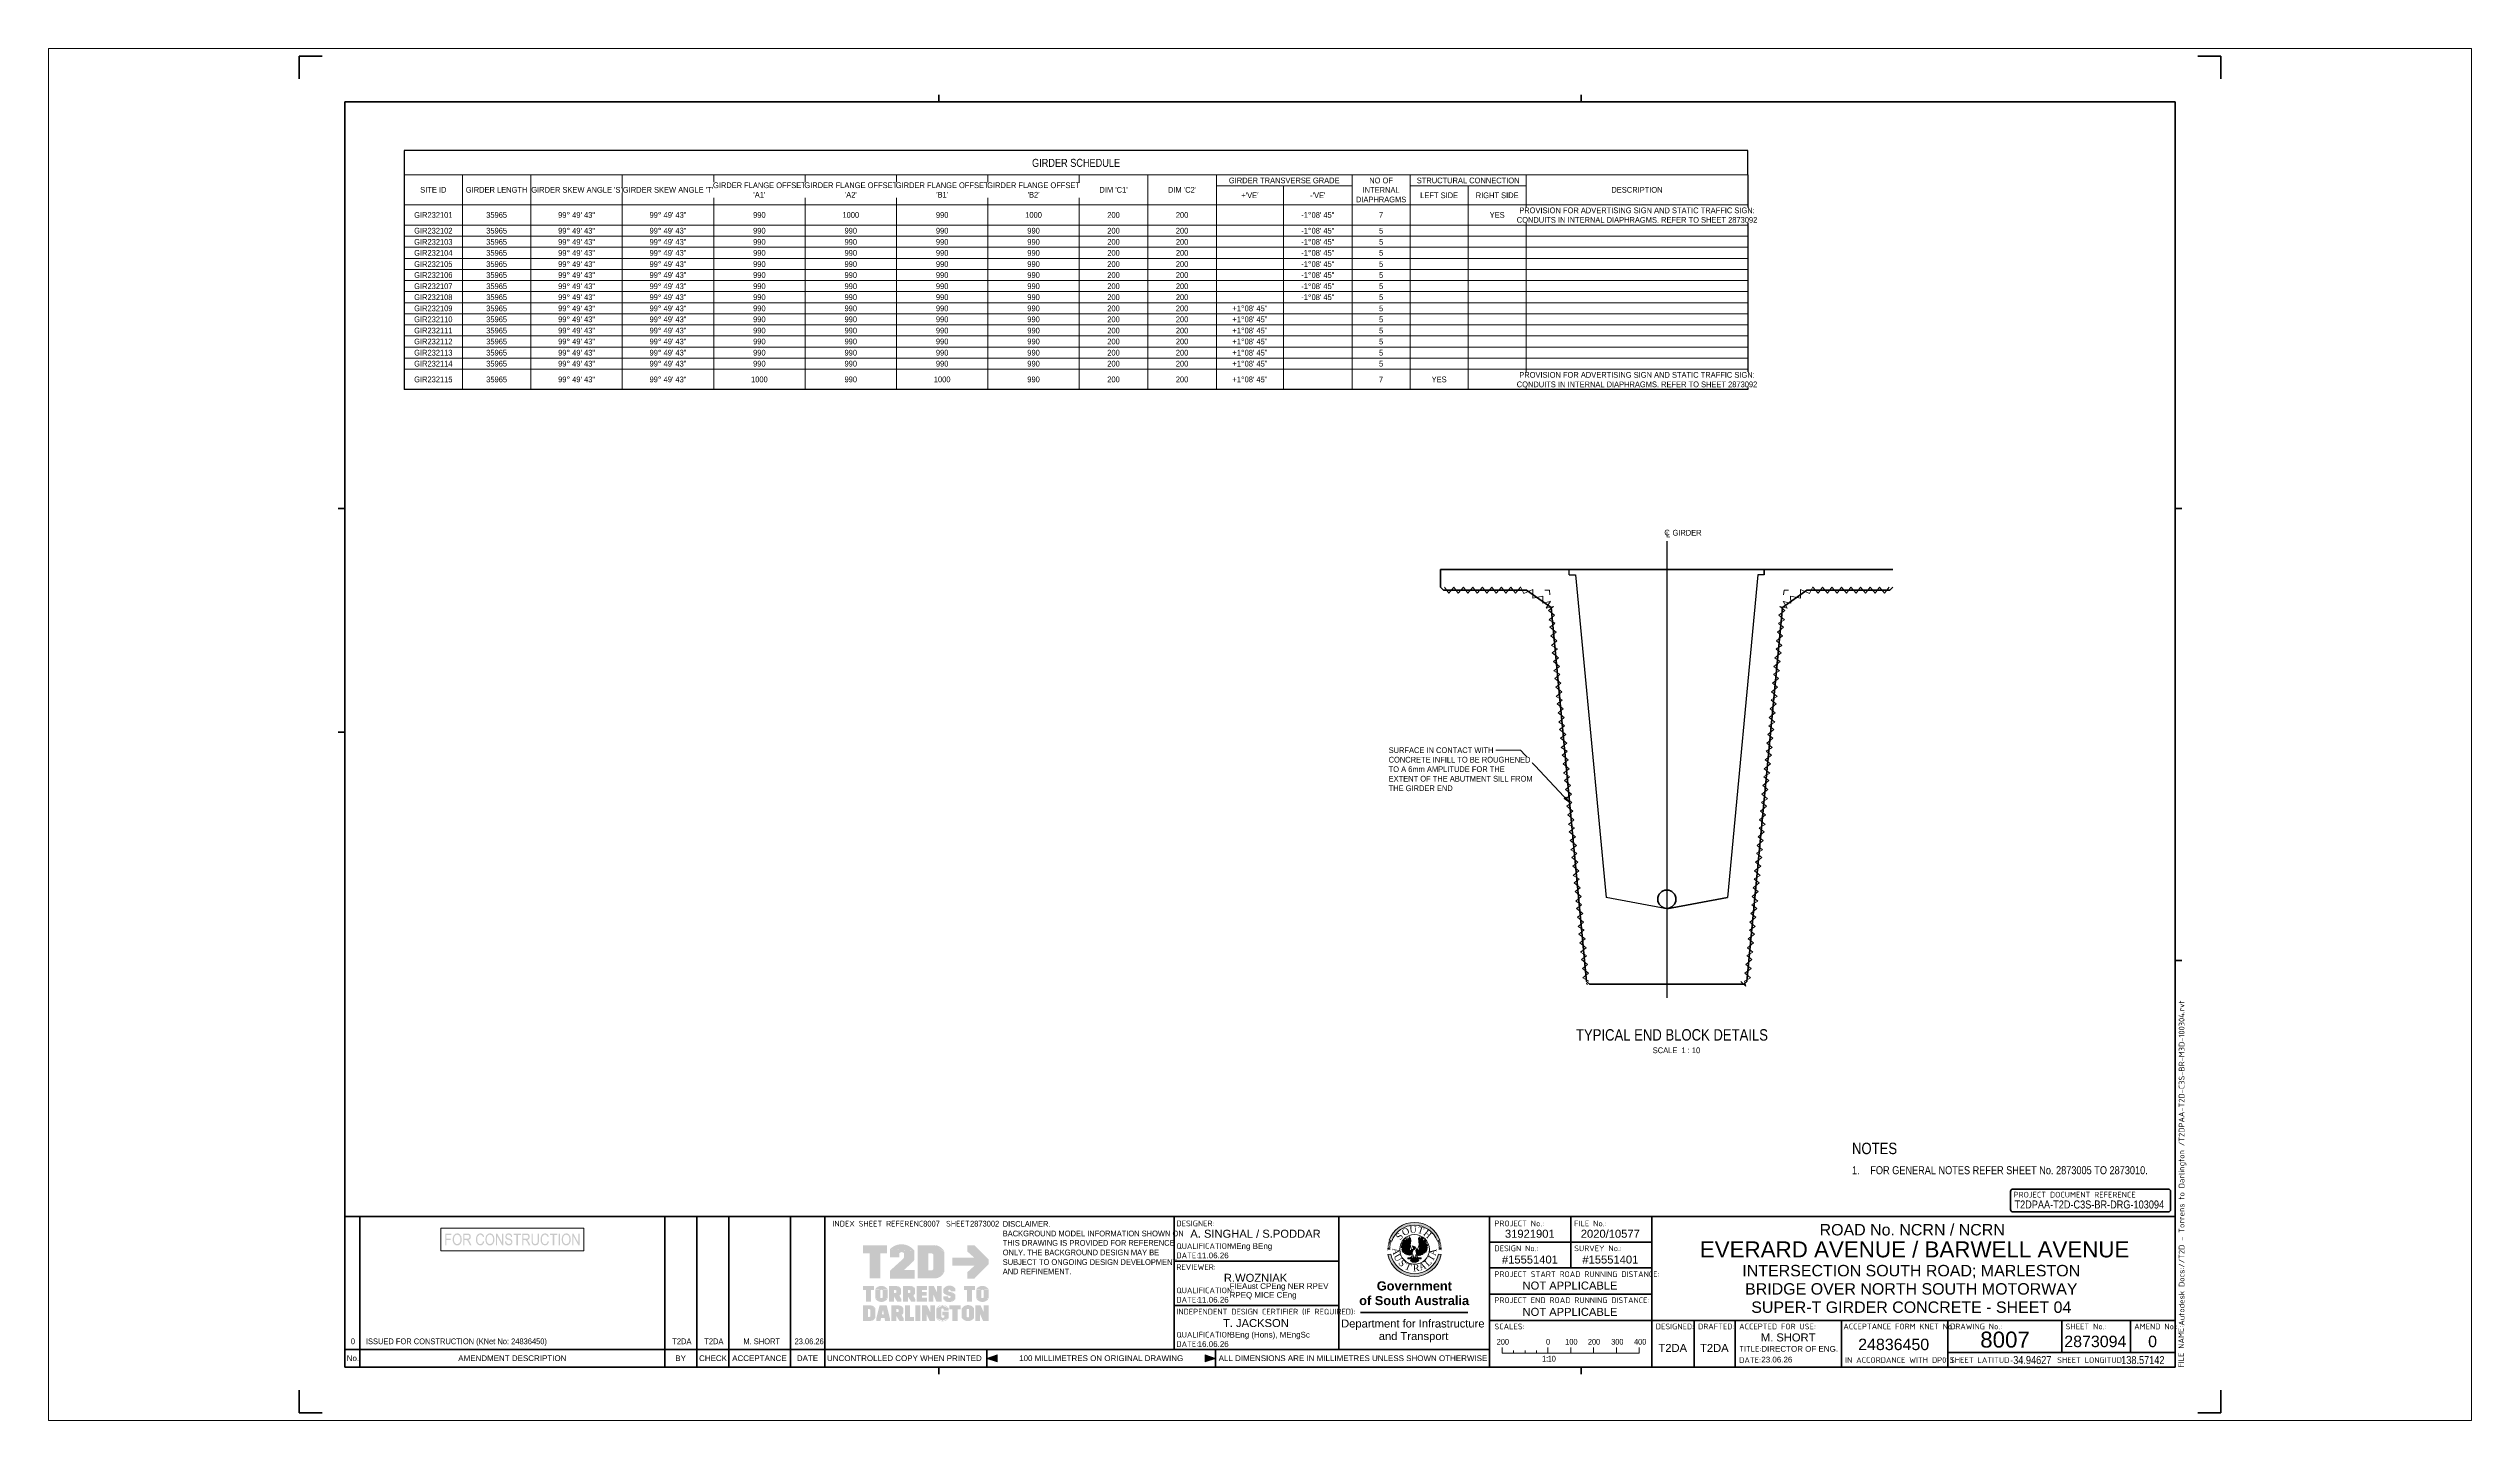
# Paper-space layout 'Layout1' of a CAD drawing. Header units: metres. Extents: x -0.11 to 0.95, y 0 to 0.6.
# The model-space entities are those that its viewports show. They can reach past a viewport. Long polylines and large blocks are cut down to what shows.
import ezdxf

# ---------------------------------------------------------------- set-up
doc = ezdxf.new("R2010")
doc.units = ezdxf.units.M
doc.linetypes.add('JacobsCenter', pattern=[0.015, 0.009, -0.0015, 0.003, -0.0015])
doc.linetypes.add('JacobsDash', pattern=[0.0045, 0.003, -0.0015])
doc.layers.get('Defpoints').update_dxf_attribs({"color": 41})
for name, color, linetype, lineweight in [('A-ANNO-NOTE', 7, 'Continuous', 9), ('A-ANNO-NOTE-STAMP', 10, 'Continuous', 18), ('A-DETL', 7, 'Continuous', 13), ('A-DETL-GENF', 7, 'Continuous', 9), ('G-ANNO-SCHD', 7, 'Continuous', 18), ('G-ANNO-TEXT', 7, 'Continuous', 9), ('G-ANNO-TTLB', 7, 'Continuous', 9), ('G-IMPT', 7, 'Continuous', 13)]:
    doc.layers.add(name, color=color, linetype=linetype, lineweight=lineweight)
doc.layers.add('G-ANNO-NPLT', color=191, linetype='Continuous', plot=False)
doc.layers.get('G-ANNO-NPLT').freeze()
doc.styles.add('Arial', font='arial.ttf', dxfattribs={"height": 0.0025})
doc.styles.add('Arial Narrow', font='ARIALN.TTF', dxfattribs={"height": 0.0025})
doc.styles.add('Arial Narrow_1', font='ARIALN.TTF', dxfattribs={"height": 0.025})
doc.styles.add('Arial Narrow_2', font='ARIALN.TTF', dxfattribs={"height": 0.05})
doc.styles.add('Arial Narrow_3', font='ARIALN.TTF', dxfattribs={"height": 0.0035})
doc.styles.add('Arial Narrow_4', font='ARIALN.TTF', dxfattribs={"height": 0.005})
doc.styles.add('Arial Narrow_5', font='ARIALN.TTF', dxfattribs={"width": 0.9, "height": 0.0025})
doc.styles.add('Arial_1', font='arial.ttf', dxfattribs={"height": 0.0035})
doc.styles.add('Arial_2', font='arial.ttf', dxfattribs={"height": 0.005})
doc.styles.add('Arial_3', font='arial.ttf', dxfattribs={"height": 0.007})
doc.styles.add('Arial_B', font='arialbd.ttf', dxfattribs={"height": 0.004})
doc.styles.add('ISOCPEUR', font='isocpeur.ttf', dxfattribs={"height": 0.0025})
doc.styles.add('Times New Roman', font='times.ttf', dxfattribs={"height": 0.008001})

# ---------------------------------------------------------------- blocks, each defined once
blk = doc.blocks.new('T2DPAA-T2D-PWA-DE-XRF-000001 - Drawing3_dwg-8554483-SUPER-T GIRDER CONCRETE - SHEET 04')
at = {"layer": 'G-IMPT'}
h = blk.add_hatch(color=256, dxfattribs=at)
edge = h.paths.add_edge_path()
edge.add_line((0.1549, 0.1015), (0.1515, 0.1021))
edge.add_arc((0.1226, 0.1077), 0.0295, 190.997, 349.003, ccw=False)
edge.add_line((0.0937, 0.1021), (0.0903, 0.1015))
edge.add_arc((0.1226, 0.1077), 0.0329, 190.997, 349.003)
edge = h.paths.add_edge_path()
edge.add_arc((0.1226, 0.1077), 0.0329, 20.0475, 159.9525, ccw=False)
edge.add_line((0.1535, 0.119), (0.1503, 0.1178))
edge.add_arc((0.1226, 0.1077), 0.0295, 20.0475, 159.9525)
edge.add_line((0.0949, 0.1178), (0.0917, 0.119))
h = blk.add_hatch(color=256, dxfattribs=at)
edge = h.paths.add_edge_path()
edge.add_arc((0.1226, 0.1077), 0.0329, 161.3902, 162.9856, ccw=False)
edge.add_line((0.0915, 0.1183), (0.0914, 0.1182))
edge.add_line((0.0915, 0.1183), (0.0947, 0.1172))
edge.add_line((0.0947, 0.1171), (0.0947, 0.1172))
edge.add_arc((0.1226, 0.1077), 0.0295, 161.3902, 162.9856)
edge.add_line((0.0944, 0.1163), (0.0911, 0.1174))
h = blk.add_hatch(color=256, dxfattribs=at)
edge = h.paths.add_edge_path()
edge.add_line((0.1206, 0.1074), (0.1207, 0.1074))
edge.add_line((0.1207, 0.1074), (0.1206, 0.1074))
edge = h.paths.add_edge_path()
edge.add_line((0.1166, 0.11), (0.1166, 0.1074))
edge.add_line((0.1166, 0.1074), (0.1183, 0.1065))
edge.add_line((0.1183, 0.1065), (0.119, 0.1076))
edge.add_line((0.119, 0.1076), (0.1204, 0.1079))
edge.add_line((0.1204, 0.1079), (0.1207, 0.1074))
edge.add_line((0.1207, 0.1074), (0.1211, 0.1067))
edge.add_line((0.1211, 0.1067), (0.1187, 0.1008))
edge.add_line((0.1187, 0.1008), (0.1178, 0.1012))
edge.add_line((0.1178, 0.1012), (0.1166, 0.1008))
edge.add_line((0.1166, 0.1008), (0.1161, 0.1012))
edge.add_line((0.1161, 0.1012), (0.1147, 0.101))
edge.add_line((0.1147, 0.101), (0.1143, 0.1017))
edge.add_line((0.1143, 0.1017), (0.1131, 0.1012))
edge.add_line((0.1131, 0.1012), (0.1128, 0.1022))
edge.add_line((0.1128, 0.1022), (0.1119, 0.1019))
edge.add_line((0.1119, 0.1019), (0.1119, 0.1029))
edge.add_line((0.1119, 0.1029), (0.1105, 0.1027))
edge.add_line((0.1105, 0.1027), (0.1107, 0.1043))
edge.add_line((0.1107, 0.1043), (0.1091, 0.1041))
edge.add_line((0.1091, 0.1041), (0.1095, 0.1057))
edge.add_line((0.1095, 0.1057), (0.1077, 0.106))
edge.add_line((0.1077, 0.106), (0.1081, 0.1069))
edge.add_line((0.1081, 0.1069), (0.1072, 0.1074))
edge.add_line((0.1072, 0.1074), (0.1081, 0.1091))
edge.add_line((0.1081, 0.1091), (0.1069, 0.11))
edge.add_line((0.1069, 0.11), (0.1081, 0.1112))
edge.add_line((0.1081, 0.1112), (0.1069, 0.1122))
edge.add_line((0.1069, 0.1122), (0.1085, 0.113))
edge.add_line((0.1085, 0.113), (0.1072, 0.1143))
edge.add_line((0.1072, 0.1143), (0.1095, 0.1145))
edge.add_line((0.1095, 0.1145), (0.1081, 0.116))
edge.add_line((0.1081, 0.116), (0.1105, 0.116))
edge.add_line((0.1105, 0.116), (0.1088, 0.1179))
edge.add_line((0.1088, 0.1179), (0.1119, 0.1163))
edge.add_line((0.1119, 0.1163), (0.1105, 0.1193))
edge.add_line((0.1105, 0.1193), (0.1138, 0.1172))
edge.add_line((0.1138, 0.1172), (0.1121, 0.121))
edge.add_line((0.1121, 0.121), (0.1147, 0.1181))
edge.add_line((0.1147, 0.1181), (0.1143, 0.1224))
edge.add_line((0.1143, 0.1224), (0.1159, 0.1188))
edge.add_line((0.1159, 0.1188), (0.1166, 0.1236))
edge.add_line((0.1166, 0.1236), (0.1171, 0.1207))
edge.add_line((0.1171, 0.1207), (0.1178, 0.1214))
edge.add_line((0.1178, 0.1214), (0.118, 0.1179))
edge.add_line((0.118, 0.1179), (0.1171, 0.1131))
edge.add_line((0.1171, 0.1131), (0.1178, 0.111))
edge.add_line((0.1178, 0.111), (0.1166, 0.11))
for points in [[(0.1105, 0.1193), (0.1088, 0.1179), (0.1119, 0.1163)], [(0.1369, 0.1093), (0.1385, 0.1081), (0.1367, 0.1074), (0.1376, 0.106), (0.1357, 0.106), (0.1367, 0.1043), (0.1348, 0.1043), (0.1348, 0.1031), (0.1336, 0.1034), (0.1331, 0.1022), (0.1322, 0.1024), (0.1317, 0.1015), (0.1305, 0.1017), (0.1301, 0.101), (0.1296, 0.1015), (0.1291, 0.1005), (0.1286, 0.1008), (0.1277, 0.1003), (0.1275, 0.101), (0.1268, 0.1003), (0.1251, 0.1029), (0.1242, 0.1065), (0.1246, 0.1076), (0.1263, 0.1076), (0.127, 0.1067), (0.1284, 0.1072), (0.1291, 0.11), (0.1275, 0.1112), (0.1282, 0.1133), (0.1275, 0.1219), (0.1284, 0.121), (0.1289, 0.1236), (0.1294, 0.1193), (0.1312, 0.1226), (0.1305, 0.1191), (0.1331, 0.1212), (0.1317, 0.1179), (0.1348, 0.1195), (0.1324, 0.116), (0.1364, 0.1179), (0.1341, 0.1155), (0.1371, 0.116), (0.1355, 0.1143), (0.1381, 0.1141), (0.1364, 0.1131), (0.1383, 0.1124), (0.1367, 0.1114), (0.1385, 0.11)], [(0.1312, 0.1226), (0.1331, 0.1212), (0.1305, 0.1191)], [(0.1348, 0.1195), (0.1364, 0.1179), (0.1324, 0.116)], [(0.1069, 0.1122), (0.1069, 0.11), (0.1081, 0.1112)], [(0.1081, 0.116), (0.1072, 0.1143), (0.1095, 0.1145)], [(0.1077, 0.106), (0.1091, 0.1041), (0.1095, 0.1057)], [(0.1105, 0.1027), (0.1119, 0.1019), (0.1119, 0.1029)], [(0.1225, 0.0967), (0.1233, 0.0985), (0.1277, 0.0943), (0.1263, 0.0929), (0.1237, 0.092), (0.1202, 0.0924), (0.1176, 0.0943), (0.1218, 0.0984)], [(0.1291, 0.1005), (0.1301, 0.101), (0.1296, 0.1015)], [(0.1317, 0.1015), (0.1331, 0.1022), (0.1322, 0.1024)], [(0.1383, 0.1124), (0.1381, 0.1141), (0.1364, 0.1131)]]:
    blk.add_hatch(color=256, dxfattribs=at).paths.add_polyline_path(points)
h = blk.add_hatch(color=256, dxfattribs=at)
edge = h.paths.add_edge_path()
edge.add_line((0.154, 0.1174), (0.1508, 0.1163))
edge.add_arc((0.1226, 0.1077), 0.0295, 17.0144, 18.6098)
edge.add_line((0.1505, 0.1172), (0.1505, 0.1171))
edge.add_line((0.1505, 0.1172), (0.1537, 0.1183))
edge.add_line((0.1538, 0.1182), (0.1537, 0.1183))
edge.add_arc((0.1226, 0.1077), 0.0329, 17.0144, 18.6098, ccw=False)
h = blk.add_hatch(color=256, dxfattribs=at)
edge = h.paths.add_edge_path()
edge.add_line((0.0931, 0.1083), (0.0897, 0.1083))
edge.add_arc((0.1226, 0.1077), 0.0329, 177.3415, 178.9368, ccw=False)
edge.add_line((0.0897, 0.1094), (0.0897, 0.1093))
edge.add_line((0.0897, 0.1094), (0.0932, 0.1092))
edge.add_line((0.0932, 0.1091), (0.0932, 0.1092))
edge.add_arc((0.1226, 0.1077), 0.0295, 177.3415, 178.9368)
h = blk.add_hatch(color=256, dxfattribs=at)
edge = h.paths.add_edge_path()
edge.add_line((0.0931, 0.1069), (0.0897, 0.1068))
edge.add_arc((0.1226, 0.1077), 0.0329, 180, 181.5953, ccw=False)
edge.add_line((0.0897, 0.1078), (0.0897, 0.1077))
edge.add_line((0.0897, 0.1078), (0.0931, 0.1078))
edge.add_line((0.0931, 0.1077), (0.0931, 0.1078))
edge.add_arc((0.1226, 0.1077), 0.0295, 180, 181.5953)
h = blk.add_hatch(color=256, dxfattribs=at)
edge = h.paths.add_edge_path()
edge.add_arc((0.1226, 0.1077), 0.0329, 174.6829, 176.2783, ccw=False)
edge.add_line((0.0899, 0.1109), (0.0898, 0.1108))
edge.add_line((0.0899, 0.1109), (0.0933, 0.1106))
edge.add_line((0.0933, 0.1105), (0.0933, 0.1106))
edge.add_arc((0.1226, 0.1077), 0.0295, 174.6829, 176.2783)
edge.add_line((0.0932, 0.1096), (0.0898, 0.1099))
h = blk.add_hatch(color=256, dxfattribs=at)
edge = h.paths.add_edge_path()
edge.add_arc((0.1226, 0.1077), 0.0329, 172.0244, 173.6197, ccw=False)
edge.add_line((0.09, 0.1124), (0.09, 0.1123))
edge.add_line((0.09, 0.1124), (0.0934, 0.1119))
edge.add_line((0.0934, 0.1118), (0.0934, 0.1119))
edge.add_arc((0.1226, 0.1077), 0.0295, 172.0244, 173.6197)
edge.add_line((0.0933, 0.111), (0.0899, 0.1114))
h = blk.add_hatch(color=256, dxfattribs=at)
edge = h.paths.add_edge_path()
edge.add_arc((0.1226, 0.1077), 0.0329, 169.3658, 170.9612, ccw=False)
edge.add_line((0.0903, 0.1139), (0.0903, 0.1138))
edge.add_line((0.0903, 0.1139), (0.0937, 0.1133))
edge.add_line((0.0936, 0.1132), (0.0937, 0.1133))
edge.add_arc((0.1226, 0.1077), 0.0295, 169.3658, 170.9612)
edge.add_line((0.0935, 0.1124), (0.0901, 0.1129))
h = blk.add_hatch(color=256, dxfattribs=at)
edge = h.paths.add_edge_path()
edge.add_arc((0.1226, 0.1077), 0.0329, 166.7073, 168.3026, ccw=False)
edge.add_line((0.0906, 0.1154), (0.0906, 0.1153))
edge.add_line((0.0906, 0.1154), (0.0939, 0.1146))
edge.add_line((0.0939, 0.1145), (0.0939, 0.1146))
edge.add_arc((0.1226, 0.1077), 0.0295, 166.7073, 168.3026)
edge.add_line((0.0937, 0.1137), (0.0904, 0.1144))
h = blk.add_hatch(color=256, dxfattribs=at)
edge = h.paths.add_edge_path()
edge.add_line((0.0941, 0.115), (0.0907, 0.1159))
edge.add_arc((0.1226, 0.1077), 0.0329, 164.0488, 165.6441, ccw=False)
edge.add_line((0.091, 0.1169), (0.091, 0.1168))
edge.add_line((0.091, 0.1169), (0.0943, 0.1159))
edge.add_line((0.0943, 0.1158), (0.0943, 0.1159))
edge.add_arc((0.1226, 0.1077), 0.0295, 164.0488, 165.6441)
h = blk.add_hatch(color=256, dxfattribs=at)
edge = h.paths.add_edge_path()
edge.add_line((0.1232, 0.1095), (0.1225, 0.1076))
edge.add_line((0.1225, 0.1076), (0.1207, 0.1074))
edge.add_line((0.1207, 0.1074), (0.1207, 0.1074))
edge.add_line((0.1207, 0.1074), (0.1216, 0.1086))
edge.add_line((0.1216, 0.1086), (0.1197, 0.1119))
edge.add_line((0.1197, 0.1119), (0.1232, 0.1107))
edge.add_line((0.1232, 0.1107), (0.1239, 0.1098))
edge.add_line((0.1239, 0.1098), (0.1232, 0.1095))
h = blk.add_hatch(color=256, dxfattribs=at)
edge = h.paths.add_edge_path()
edge.add_arc((0.1226, 0.1077), 0.0295, 14.3559, 15.9512)
edge.add_line((0.1509, 0.1159), (0.1509, 0.1158))
edge.add_line((0.1509, 0.1159), (0.1542, 0.1169))
edge.add_line((0.1542, 0.1168), (0.1542, 0.1169))
edge.add_arc((0.1226, 0.1077), 0.0329, 14.3559, 15.9512, ccw=False)
edge.add_line((0.1545, 0.1159), (0.1511, 0.115))
h = blk.add_hatch(color=256, dxfattribs=at)
edge = h.paths.add_edge_path()
edge.add_line((0.1548, 0.1144), (0.1514, 0.1137))
edge.add_arc((0.1226, 0.1077), 0.0295, 11.6974, 13.2927)
edge.add_line((0.1512, 0.1146), (0.1513, 0.1145))
edge.add_line((0.1512, 0.1146), (0.1546, 0.1154))
edge.add_line((0.1546, 0.1153), (0.1546, 0.1154))
edge.add_arc((0.1226, 0.1077), 0.0329, 11.6974, 13.2927, ccw=False)
h = blk.add_hatch(color=256, dxfattribs=at)
edge = h.paths.add_edge_path()
edge.add_arc((0.1226, 0.1077), 0.0295, 9.0388, 10.6342)
edge.add_line((0.1515, 0.1133), (0.1515, 0.1132))
edge.add_line((0.1515, 0.1133), (0.1549, 0.1139))
edge.add_line((0.1549, 0.1138), (0.1549, 0.1139))
edge.add_arc((0.1226, 0.1077), 0.0329, 9.0388, 10.6342, ccw=False)
edge.add_line((0.1551, 0.1129), (0.1517, 0.1124))
h = blk.add_hatch(color=256, dxfattribs=at)
edge = h.paths.add_edge_path()
edge.add_arc((0.1226, 0.1077), 0.0295, 6.3803, 7.9756)
edge.add_line((0.1518, 0.1119), (0.1518, 0.1118))
edge.add_line((0.1518, 0.1119), (0.1552, 0.1124))
edge.add_line((0.1552, 0.1123), (0.1552, 0.1124))
edge.add_arc((0.1226, 0.1077), 0.0329, 6.3803, 7.9756, ccw=False)
edge.add_line((0.1553, 0.1114), (0.1519, 0.111))
h = blk.add_hatch(color=256, dxfattribs=at)
edge = h.paths.add_edge_path()
edge.add_line((0.1554, 0.1099), (0.152, 0.1096))
edge.add_arc((0.1226, 0.1077), 0.0295, 3.7217, 5.3171)
edge.add_line((0.1519, 0.1106), (0.1519, 0.1105))
edge.add_line((0.1519, 0.1106), (0.1553, 0.1109))
edge.add_line((0.1553, 0.1108), (0.1553, 0.1109))
edge.add_arc((0.1226, 0.1077), 0.0329, 3.7217, 5.3171, ccw=False)
h = blk.add_hatch(color=256, dxfattribs=at)
edge = h.paths.add_edge_path()
edge.add_line((0.1555, 0.1083), (0.1521, 0.1083))
edge.add_arc((0.1226, 0.1077), 0.0295, 1.0632, 2.6585)
edge.add_line((0.152, 0.1092), (0.152, 0.1091))
edge.add_line((0.152, 0.1092), (0.1554, 0.1094))
edge.add_line((0.1555, 0.1093), (0.1554, 0.1094))
edge.add_arc((0.1226, 0.1077), 0.0329, 1.0632, 2.6585, ccw=False)
h = blk.add_hatch(color=256, dxfattribs=at)
edge = h.paths.add_edge_path()
edge.add_line((0.1555, 0.1068), (0.152, 0.1069))
edge.add_arc((0.1226, 0.1077), 0.0295, 358.4047, 360)
edge.add_line((0.1521, 0.1078), (0.1521, 0.1077))
edge.add_line((0.1521, 0.1078), (0.1555, 0.1078))
edge.add_line((0.1555, 0.1077), (0.1555, 0.1078))
edge.add_arc((0.1226, 0.1077), 0.0329, 358.4047, 360, ccw=False)
for p, q in [((0.0917, 0.119), (0.0949, 0.1178)), ((0.1105, 0.1193), (0.1088, 0.1179)), ((0.1088, 0.1179), (0.1119, 0.1163)), ((0.1119, 0.1163), (0.1105, 0.1193)), ((0.1305, 0.1191), (0.1312, 0.1226)), ((0.1331, 0.1212), (0.1305, 0.1191)), ((0.1312, 0.1226), (0.1331, 0.1212)), ((0.1324, 0.116), (0.1348, 0.1195)), ((0.1364, 0.1179), (0.1324, 0.116)), ((0.1348, 0.1195), (0.1364, 0.1179)), ((0.1503, 0.1178), (0.1535, 0.119)), ((0.0903, 0.1015), (0.0937, 0.1021)), ((0.1069, 0.1122), (0.1069, 0.11)), ((0.1081, 0.1112), (0.1069, 0.1122)), ((0.1069, 0.11), (0.1081, 0.1112)), ((0.1081, 0.116), (0.1072, 0.1143)), ((0.1072, 0.1143), (0.1095, 0.1145)), ((0.1077, 0.106), (0.1091, 0.1041)), ((0.1095, 0.1057), (0.1077, 0.106)), ((0.1095, 0.1145), (0.1081, 0.116)), ((0.1091, 0.1041), (0.1095, 0.1057)), ((0.1119, 0.1029), (0.1105, 0.1027)), ((0.1105, 0.1027), (0.1119, 0.1019)), ((0.1119, 0.1019), (0.1119, 0.1029)), ((0.115, 0.0967), (0.1197, 0.0967)), ((0.1211, 0.1003), (0.1173, 0.0974)), ((0.1244, 0.1003), (0.1272, 0.0974)), ((0.1256, 0.0967), (0.1308, 0.0967)), ((0.1296, 0.1015), (0.1291, 0.1005)), ((0.1291, 0.1005), (0.1301, 0.101)), ((0.1301, 0.101), (0.1296, 0.1015)), ((0.1322, 0.1024), (0.1317, 0.1015)), ((0.1317, 0.1015), (0.1331, 0.1022)), ((0.1331, 0.1022), (0.1322, 0.1024)), ((0.1381, 0.1141), (0.1364, 0.1131)), ((0.1364, 0.1131), (0.1383, 0.1124)), ((0.1383, 0.1124), (0.1381, 0.1141)), ((0.1515, 0.1021), (0.1549, 0.1015))]:
    blk.add_line(p, q, dxfattribs=at)
at = {"layer": 'G-IMPT', "flags": 128}
for points in [[(0.1085, 0.113), (0.1072, 0.1143), (0.1095, 0.1145), (0.1081, 0.116), (0.1105, 0.116), (0.1088, 0.1179), (0.1119, 0.1163), (0.1105, 0.1193), (0.1138, 0.1172), (0.1121, 0.121), (0.1147, 0.1181), (0.1143, 0.1224), (0.1159, 0.1188), (0.1166, 0.1236), (0.1171, 0.1207), (0.1178, 0.1214), (0.118, 0.1179), (0.1171, 0.1131), (0.119, 0.1076), (0.1204, 0.1079), (0.1211, 0.1067), (0.1187, 0.1008), (0.1178, 0.1012), (0.1166, 0.1008), (0.1161, 0.1012), (0.1147, 0.101), (0.1143, 0.1017), (0.1131, 0.1012), (0.1128, 0.1022), (0.1119, 0.1019), (0.1119, 0.1029), (0.1105, 0.1027), (0.1107, 0.1043), (0.1091, 0.1041), (0.1095, 0.1057), (0.1077, 0.106), (0.1081, 0.1069), (0.1072, 0.1074), (0.1081, 0.1091), (0.1069, 0.11), (0.1081, 0.1112), (0.1069, 0.1122), (0.1087, 0.1131)], [(0.1199, 0.1031), (0.1225, 0.0967), (0.1251, 0.1029), (0.1242, 0.1065), (0.1246, 0.1076), (0.1263, 0.1076), (0.1282, 0.1133), (0.1275, 0.1219), (0.1284, 0.121), (0.1289, 0.1236), (0.1294, 0.1193), (0.1312, 0.1226), (0.1305, 0.1191), (0.1331, 0.1212), (0.1317, 0.1179), (0.1348, 0.1195), (0.1324, 0.116), (0.1364, 0.1179), (0.1341, 0.1155), (0.1371, 0.116), (0.1355, 0.1143), (0.1381, 0.1141), (0.1364, 0.1131), (0.1383, 0.1124), (0.1367, 0.1114), (0.1385, 0.11), (0.1369, 0.1093), (0.1385, 0.1081), (0.1367, 0.1074), (0.1376, 0.106), (0.1357, 0.106), (0.1367, 0.1043), (0.1348, 0.1043), (0.1348, 0.1031), (0.1336, 0.1034), (0.1331, 0.1022), (0.1322, 0.1024), (0.1317, 0.1015), (0.1305, 0.1017), (0.1301, 0.101), (0.1296, 0.1015), (0.1291, 0.1005), (0.1286, 0.1008), (0.1277, 0.1003), (0.1275, 0.101), (0.1268, 0.1003), (0.1251, 0.1029)], [(0.1206, 0.0974), (0.1145, 0.0974), (0.1145, 0.0962), (0.1194, 0.0962)], [(0.119, 0.1076), (0.1183, 0.1065), (0.1166, 0.1074), (0.1166, 0.11), (0.1178, 0.111)], [(0.1218, 0.0984), (0.1176, 0.0943), (0.1202, 0.0924), (0.1237, 0.092), (0.1263, 0.0929), (0.1277, 0.0943), (0.1233, 0.0985)], [(0.1239, 0.1098), (0.1244, 0.1091), (0.1246, 0.1076)], [(0.1246, 0.0974), (0.1308, 0.0974), (0.1308, 0.0962), (0.126, 0.0962)], [(0.1263, 0.1076), (0.127, 0.1067), (0.1284, 0.1072), (0.1291, 0.11), (0.1275, 0.1112)]]:
    blk.add_lwpolyline(points, dxfattribs=at)
blk.add_lwpolyline([(0.1206, 0.1074), (0.1216, 0.1086), (0.1197, 0.1119), (0.1232, 0.1107), (0.1239, 0.1098), (0.1232, 0.1095), (0.1225, 0.1076)], close=True, dxfattribs=at)
at = {"layer": 'G-IMPT'}
blk.add_circle((0.1226, 0.1077), 0.018, dxfattribs=at)
for radius, start, end in [(0.0329, 20.0475, 159.9525), (0.0295, 20.0475, 159.9525), (0.0329, 190.997, 349.003), (0.0295, 190.997, 349.003)]:
    blk.add_arc((0.1226, 0.1077), radius, start, end, dxfattribs=at)
at = {"layer": 'G-IMPT', "lineweight": 9, "char_height": 0.008, "attachment_point": 2, "line_spacing_factor": 1.029793, "style": 'Times New Roman'}
for s, insert, width, rotation in [('S', (0.1012, 0.1263), 0.008041, 49.0663), ('O', (0.1099, 0.133), 0.010353, 26.6943), ('U', (0.1205, 0.136), 0.010353, 4.3222), ('T', (0.1314, 0.1347), 0.008744, 341.9502), ('H', (0.141, 0.1293), 0.010353, 319.5782), ('A', (0.104, 0.106), 0.010353, 279.6978), ('U', (0.1058, 0.0996), 0.010353, 300.15), ('S', (0.1107, 0.0935), 0.008041, 310.3575), ('T', (0.1164, 0.0903), 0.008744, 336.9699), ('R', (0.1244, 0.0893), 0.009549, 3.701), ('A', (0.1307, 0.0909), 0.010353, 21.3382), ('L', (0.1363, 0.0949), 0.008744, 42.375), ('I', (0.1395, 0.0995), 0.004825, 60.5783), ('A', (0.141, 0.1048), 0.010353, 83.64)]:
    blk.add_mtext(s, dxfattribs=dict(at, insert=insert, width=width, rotation=rotation))
blk = doc.blocks.new('T2DPAA-T2D-PWA-DE-XRF-000001 - Standard-9403700-SUPER-T GIRDER CONCRETE - SHEET 04')
at = {"layer": 'G-ANNO-TTLB', "true_color": 0x1d4a5c}
h = blk.add_hatch(color=139, dxfattribs=at)
edge = h.paths.add_edge_path()
edge.add_line((0.2623, 0.0443), (0.2623, 0.0452))
edge.add_arc((0.2616, 0.044), 0.00145, 58.8241, 99.793)
edge.add_line((0.2613, 0.0454), (0.2613, 0.0441))
edge.add_arc((0.2616, 0.0455), 0.00141, 259.7202, 301.6629)
edge = h.paths.add_edge_path()
edge.add_arc((0.2625, 0.0448), 0.00224, 301.808, 330.1086, ccw=False)
edge.add_line((0.2637, 0.0429), (0.2645, 0.0415))
edge.add_line((0.2645, 0.0415), (0.2645, 0.0403))
edge.add_line((0.2645, 0.0403), (0.2627, 0.0403))
edge.add_line((0.2627, 0.0403), (0.2613, 0.0425))
edge.add_line((0.2613, 0.0425), (0.2613, 0.0403))
edge.add_line((0.2613, 0.0403), (0.2591, 0.0403))
edge.add_line((0.2591, 0.0403), (0.2591, 0.0471))
edge.add_line((0.2591, 0.0471), (0.2624, 0.0471))
edge.add_arc((0.2623, 0.0446), 0.00248, 32.8357, 87.7033, ccw=False)
edge.add_line((0.2644, 0.046), (0.2644, 0.0437))
edge = h.paths.add_edge_path()
edge.add_line((0.2674, 0.0527), (0.2674, 0.0537))
edge.add_arc((0.2667, 0.0524), 0.00145, 58.8241, 99.793)
edge.add_line((0.2665, 0.0539), (0.2665, 0.0526))
edge.add_arc((0.2667, 0.0539), 0.00141, 259.7202, 301.6629)
edge = h.paths.add_edge_path()
edge.add_arc((0.2676, 0.0532), 0.00224, 301.808, 330.1086, ccw=False)
edge.add_line((0.2688, 0.0513), (0.2696, 0.0499))
edge.add_line((0.2696, 0.0499), (0.2696, 0.0487))
edge.add_line((0.2696, 0.0487), (0.2678, 0.0487))
edge.add_line((0.2678, 0.0487), (0.2664, 0.051))
edge.add_line((0.2664, 0.051), (0.2664, 0.0487))
edge.add_line((0.2664, 0.0487), (0.2642, 0.0487))
edge.add_line((0.2642, 0.0487), (0.2642, 0.0555))
edge.add_line((0.2642, 0.0555), (0.2676, 0.0555))
edge.add_arc((0.2675, 0.0531), 0.00248, 32.8357, 87.7033, ccw=False)
edge.add_line((0.2695, 0.0544), (0.2695, 0.0521))
edge = h.paths.add_edge_path()
edge.add_line((0.2499, 0.0422), (0.2499, 0.0452))
edge.add_arc((0.2491, 0.0441), 0.00138, 56.3448, 98.7814)
edge.add_line((0.2489, 0.0454), (0.2489, 0.0419))
edge.add_arc((0.2491, 0.0433), 0.00138, 261.2186, 303.6552)
edge = h.paths.add_edge_path()
edge.add_line((0.2613, 0.0527), (0.2613, 0.0537))
edge.add_arc((0.2606, 0.0524), 0.00145, 58.8241, 99.793)
edge.add_line((0.2603, 0.0539), (0.2603, 0.0526))
edge.add_arc((0.2606, 0.0539), 0.00141, 259.7202, 301.6629)
edge = h.paths.add_edge_path()
edge.add_line((0.2502, 0.0403), (0.2467, 0.0403))
edge.add_line((0.2467, 0.0403), (0.2467, 0.0471))
edge.add_line((0.2467, 0.0471), (0.2501, 0.0471))
edge.add_arc((0.25, 0.0447), 0.00241, 26.2483, 85.5583, ccw=False)
edge.add_line((0.2521, 0.0457), (0.2521, 0.0416))
edge.add_arc((0.2502, 0.0424), 0.00209, 270, 338.4707, ccw=False)
h.paths.add_polyline_path([(0.2555, 0.0451), (0.255, 0.0432), (0.2559, 0.0432)])
h.paths.add_polyline_path([(0.2585, 0.0415), (0.2585, 0.0403), (0.2564, 0.0403), (0.2562, 0.0415), (0.2547, 0.0415), (0.2544, 0.0403), (0.2526, 0.0403), (0.2526, 0.0415), (0.254, 0.0471), (0.2571, 0.0471)])
h.paths.add_polyline_path([(0.2673, 0.042), (0.269, 0.042), (0.269, 0.0403), (0.2651, 0.0403), (0.2651, 0.0471), (0.2673, 0.0471)])
h.paths.add_polyline_path([(0.2718, 0.0403), (0.2696, 0.0403), (0.2696, 0.0471), (0.2718, 0.0471)])
h.paths.add_polyline_path([(0.2762, 0.0441), (0.2762, 0.0471), (0.2782, 0.0471), (0.2782, 0.0403), (0.2759, 0.0403), (0.2746, 0.0432), (0.2746, 0.0403), (0.2725, 0.0403), (0.2725, 0.0471), (0.2748, 0.0471)])
edge = h.paths.add_edge_path()
edge.add_arc((0.2817, 0.0424), 0.000774, 214.5178, 325.4822)
edge.add_line((0.2823, 0.0419), (0.2823, 0.0427))
edge.add_line((0.2823, 0.0427), (0.2815, 0.0427))
edge.add_line((0.2815, 0.0427), (0.2815, 0.0443))
edge.add_line((0.2815, 0.0443), (0.2842, 0.0443))
edge.add_line((0.2842, 0.0443), (0.2842, 0.0415))
edge.add_arc((0.2819, 0.0428), 0.00262, 274.1131, 330.4929, ccw=False)
edge.add_arc((0.2815, 0.0434), 0.00327, 260.2337, 279.7663, ccw=False)
edge.add_arc((0.2812, 0.0429), 0.00275, 208.3817, 264.7517, ccw=False)
edge.add_line((0.2788, 0.0416), (0.2788, 0.0458))
edge.add_arc((0.2812, 0.0445), 0.00268, 94.8448, 152.8409, ccw=False)
edge.add_arc((0.2815, 0.0424), 0.00482, 83.0812, 96.9188, ccw=False)
edge.add_arc((0.2818, 0.0444), 0.00278, 31.3102, 83.6241, ccw=False)
edge.add_line((0.2842, 0.0459), (0.2842, 0.0447))
edge.add_line((0.2842, 0.0447), (0.282, 0.0447))
edge.add_line((0.282, 0.0447), (0.282, 0.0455))
edge.add_arc((0.2815, 0.0451), 0.000641, 40.732, 139.268)
edge.add_line((0.281, 0.0455), (0.281, 0.0419))
h.paths.add_polyline_path([(0.2882, 0.0403), (0.2859, 0.0403), (0.2859, 0.0454), (0.2846, 0.0454), (0.2846, 0.0471), (0.2895, 0.0471), (0.2895, 0.0454), (0.2882, 0.0454)])
edge = h.paths.add_edge_path()
edge.add_arc((0.2927, 0.0429), 0.00104, 239.6549, 300.3451)
edge.add_line((0.2932, 0.042), (0.2932, 0.0454))
edge.add_arc((0.2927, 0.0445), 0.00103, 59.5446, 120.4554)
edge.add_line((0.2921, 0.0454), (0.2921, 0.042))
edge = h.paths.add_edge_path()
edge.add_arc((0.2927, 0.0434), 0.00323, 212.7347, 327.2653, ccw=False)
edge.add_line((0.29, 0.0417), (0.29, 0.0458))
edge.add_arc((0.2927, 0.044), 0.00323, 32.6408, 147.3592, ccw=False)
edge.add_line((0.2954, 0.0458), (0.2954, 0.0417))
h.paths.add_polyline_path([(0.3017, 0.0403), (0.2993, 0.0403), (0.298, 0.0432), (0.298, 0.0403), (0.2959, 0.0403), (0.2959, 0.0471), (0.2982, 0.0471), (0.2996, 0.0441), (0.2996, 0.0471), (0.3017, 0.0471)])
edge = h.paths.add_edge_path()
edge.add_arc((0.299, 0.0513), 0.00104, 239.6549, 300.3451)
edge.add_line((0.2995, 0.0504), (0.2995, 0.0538))
edge.add_arc((0.299, 0.0529), 0.00103, 59.5446, 120.4554)
edge.add_line((0.2985, 0.0538), (0.2985, 0.0504))
edge = h.paths.add_edge_path()
edge.add_arc((0.299, 0.0518), 0.00323, 212.7347, 327.2653, ccw=False)
edge.add_line((0.2963, 0.0501), (0.2963, 0.0542))
edge.add_arc((0.299, 0.0524), 0.00323, 32.6408, 147.3592, ccw=False)
edge.add_line((0.3017, 0.0542), (0.3017, 0.0501))
h.paths.add_polyline_path([(0.2945, 0.0487), (0.2923, 0.0487), (0.2923, 0.0538), (0.2909, 0.0538), (0.2909, 0.0555), (0.2958, 0.0555), (0.2958, 0.0538), (0.2945, 0.0538)])
edge = h.paths.add_edge_path()
edge.add_line((0.2872, 0.0518), (0.2872, 0.0499))
edge.add_arc((0.2849, 0.0513), 0.0027, 273.7285, 329.3952, ccw=False)
edge.add_line((0.285, 0.0486), (0.2841, 0.0486))
edge.add_arc((0.2842, 0.0512), 0.00266, 210.1626, 267.7624, ccw=False)
edge.add_line((0.2819, 0.0499), (0.2819, 0.051))
edge.add_line((0.2819, 0.051), (0.2841, 0.051))
edge.add_arc((0.2845, 0.0508), 0.000522, 155.2714, 300.4507)
edge.add_arc((0.2846, 0.0508), 0.000487, 289.6558, 416.8121)
edge.add_line((0.2849, 0.0512), (0.2834, 0.0515))
edge.add_arc((0.2841, 0.054), 0.00253, 213.4271, 255.8381, ccw=False)
edge.add_line((0.2819, 0.0526), (0.2819, 0.0544))
edge.add_arc((0.2846, 0.0525), 0.00325, 35.8397, 144.1603, ccw=False)
edge.add_line((0.2872, 0.0544), (0.2872, 0.0533))
edge.add_line((0.2872, 0.0533), (0.2851, 0.0533))
edge.add_arc((0.2846, 0.0535), 0.000494, 335.3316, 479.9481)
edge.add_arc((0.2845, 0.0535), 0.000428, 103.9979, 246.4243)
edge.add_line((0.2843, 0.0531), (0.2853, 0.0529))
edge.add_arc((0.2849, 0.0501), 0.00281, 35.1328, 82.3403, ccw=False)
h.paths.add_polyline_path([(0.2792, 0.0526), (0.2792, 0.0555), (0.2812, 0.0555), (0.2812, 0.0487), (0.2789, 0.0487), (0.2776, 0.0517), (0.2776, 0.0487), (0.2755, 0.0487), (0.2755, 0.0555), (0.2778, 0.0555)])
h.paths.add_polyline_path([(0.2725, 0.053), (0.2746, 0.053), (0.2746, 0.0513), (0.2725, 0.0513), (0.2725, 0.0504), (0.2748, 0.0504), (0.2748, 0.0487), (0.2703, 0.0487), (0.2703, 0.0555), (0.2748, 0.0555), (0.2748, 0.0538), (0.2725, 0.0538)])
edge = h.paths.add_edge_path()
edge.add_arc((0.2615, 0.0532), 0.00224, 301.808, 330.1086, ccw=False)
edge.add_line((0.2627, 0.0513), (0.2635, 0.0499))
edge.add_line((0.2635, 0.0499), (0.2635, 0.0487))
edge.add_line((0.2635, 0.0487), (0.2617, 0.0487))
edge.add_line((0.2617, 0.0487), (0.2603, 0.051))
edge.add_line((0.2603, 0.051), (0.2603, 0.0487))
edge.add_line((0.2603, 0.0487), (0.2581, 0.0487))
edge.add_line((0.2581, 0.0487), (0.2581, 0.0555))
edge.add_line((0.2581, 0.0555), (0.2614, 0.0555))
edge.add_arc((0.2613, 0.0531), 0.00248, 32.8357, 87.7033, ccw=False)
edge.add_line((0.2634, 0.0544), (0.2634, 0.0521))
edge = h.paths.add_edge_path()
edge.add_line((0.2543, 0.0538), (0.2543, 0.0504))
edge.add_arc((0.2548, 0.0513), 0.00104, 239.6549, 300.3451)
edge.add_line((0.2553, 0.0504), (0.2553, 0.0538))
edge.add_arc((0.2548, 0.0529), 0.00103, 59.5446, 120.4554)
edge = h.paths.add_edge_path()
edge.add_line((0.2521, 0.0501), (0.2521, 0.0542))
edge.add_arc((0.2548, 0.0524), 0.00323, 32.6408, 147.3592, ccw=False)
edge.add_line((0.2575, 0.0542), (0.2575, 0.0501))
edge.add_arc((0.2548, 0.0518), 0.00323, 212.7347, 327.2653, ccw=False)
h.paths.add_polyline_path([(0.2503, 0.0487), (0.248, 0.0487), (0.248, 0.0538), (0.2467, 0.0538), (0.2467, 0.0555), (0.2516, 0.0555), (0.2516, 0.0538), (0.2503, 0.0538)])
h.paths.add_polyline_path([(0.3017, 0.0672), (0.3017, 0.0651), (0.2955, 0.0588), (0.2924, 0.0588), (0.2924, 0.0616), (0.2955, 0.0644), (0.2858, 0.0644), (0.2858, 0.0679), (0.2955, 0.0679), (0.2924, 0.0707), (0.2924, 0.0734), (0.2955, 0.0734)])
edge = h.paths.add_edge_path()
edge.add_line((0.2768, 0.0699), (0.2754, 0.0699))
edge.add_line((0.2754, 0.0699), (0.2754, 0.0624))
edge.add_line((0.2754, 0.0624), (0.2768, 0.0624))
edge.add_arc((0.2767, 0.0633), 0.000915, 277.9427, 335.4563)
edge.add_line((0.2775, 0.0629), (0.2775, 0.0694))
edge.add_arc((0.2767, 0.0689), 0.000957, 31.2517, 83.8556)
edge = h.paths.add_edge_path()
edge.add_line((0.2781, 0.0589), (0.2707, 0.0589))
edge.add_line((0.2707, 0.0589), (0.2707, 0.0734))
edge.add_line((0.2707, 0.0734), (0.2781, 0.0734))
edge.add_arc((0.2777, 0.0683), 0.00519, 26.2483, 85.5583, ccw=False)
edge.add_line((0.2823, 0.0705), (0.2823, 0.0617))
edge.add_arc((0.2781, 0.0634), 0.00451, 270, 338.4707, ccw=False)
edge = h.paths.add_edge_path()
edge.add_line((0.2627, 0.0699), (0.2627, 0.0681))
edge.add_line((0.2627, 0.0681), (0.2585, 0.0681))
edge.add_line((0.2585, 0.0681), (0.2585, 0.0716))
edge.add_arc((0.2636, 0.0668), 0.00703, 37.1177, 136.9917, ccw=False)
edge.add_line((0.2692, 0.071), (0.2692, 0.0671))
edge.add_arc((0.2674, 0.0677), 0.00193, 316.9738, 340.8309, ccw=False)
edge.add_line((0.2688, 0.0664), (0.268, 0.0656))
edge.add_line((0.268, 0.0656), (0.2646, 0.0625))
edge.add_line((0.2646, 0.0625), (0.2693, 0.0625))
edge.add_line((0.2693, 0.0625), (0.2693, 0.0588))
edge.add_line((0.2693, 0.0588), (0.2585, 0.0588))
edge.add_line((0.2585, 0.0588), (0.2585, 0.0622))
edge.add_line((0.2585, 0.0622), (0.2638, 0.067))
edge.add_line((0.2638, 0.067), (0.2647, 0.068))
edge.add_line((0.2647, 0.068), (0.2647, 0.0699))
edge.add_arc((0.2637, 0.0691), 0.00131, 40.7337, 139.2663)
h.paths.add_polyline_path([(0.2467, 0.0734), (0.2573, 0.0734), (0.2573, 0.0698), (0.2544, 0.0698), (0.2544, 0.0589), (0.2496, 0.0589), (0.2496, 0.0699), (0.2467, 0.0699)])
at = {"layer": 'G-IMPT', "lineweight": 9}
for points in [[(0.3055, 0.0254), (0.3055, 0.0239), (0.3055, 0.0224), (0.301, 0.0239)], [(0.3965, 0.0254), (0.401, 0.0239), (0.3965, 0.0224), (0.3965, 0.0239)]]:
    blk.add_hatch(color=256, dxfattribs=at).paths.add_polyline_path(points)
at = {"layer": 'A-ANNO-NOTE'}
for p, q in [((0.5265, 0.0287), (0.5265, 0.0262)), ((0.5265, 0.0262), (0.5865, 0.0262)), ((0.5315, 0.0274), (0.5315, 0.0262)), ((0.5365, 0.0274), (0.5365, 0.0262)), ((0.5415, 0.0274), (0.5415, 0.0262)), ((0.5465, 0.0287), (0.5465, 0.0262)), ((0.5565, 0.0287), (0.5565, 0.0262)), ((0.5665, 0.0287), (0.5665, 0.0262)), ((0.5765, 0.0287), (0.5765, 0.0262)), ((0.5865, 0.0287), (0.5865, 0.0262))]:
    blk.add_line(p, q, dxfattribs=at)
at = {"layer": 'G-ANNO-TTLB', "color": 8, "lineweight": 35, "true_color": 0x808080}
for p, q in [((0, 0.594), (0.01, 0.594)), ((0, 0.584), (0, 0.594)), ((0.831, 0.594), (0.841, 0.594)), ((0.841, 0.594), (0.841, 0.584)), ((0, 0), (0, 0.01)), ((0.01, 0), (0, 0)), ((0.831, 0), (0.841, 0)), ((0.841, 0), (0.841, 0.01))]:
    blk.add_line(p, q, dxfattribs=at)
at = {"layer": 'G-ANNO-TTLB', "lineweight": 100}
for p, q in [((0.02, 0.574), (0.02, 0.02)), ((0.821, 0.574), (0.02, 0.574)), ((0.821, 0.02), (0.821, 0.574)), ((0.23, 0.02), (0.23, 0.086)), ((0.455, 0.086), (0.455, 0.0277)), ((0.521, 0.086), (0.521, 0.02)), ((0.592, 0.086), (0.592, 0.02)), ((0.4645, 0.044), (0.5115, 0.044)), ((0.02, 0.02), (0.821, 0.02))]:
    blk.add_line(p, q, dxfattribs=at)
at = {"layer": 'G-ANNO-TTLB', "lineweight": 50}
for p, q in [((0.28, 0.577), (0.28, 0.574)), ((0.561, 0.577), (0.561, 0.574)), ((0.017, 0.396), (0.02, 0.396)), ((0.821, 0.396), (0.824, 0.396)), ((0.017, 0.298), (0.02, 0.298)), ((0.821, 0.198), (0.824, 0.198)), ((0.749, 0.097), (0.749, 0.089)), ((0.818, 0.098), (0.75, 0.098)), ((0.819, 0.089), (0.819, 0.097)), ((0.75, 0.088), (0.818, 0.088)), ((0.28, 0.02), (0.28, 0.017)), ((0.561, 0.02), (0.561, 0.017))]:
    blk.add_line(p, q, dxfattribs=at)
at = {"layer": 'G-ANNO-TTLB', "lineweight": 35}
for p, q in [((0.0265, 0.02), (0.0265, 0.086)), ((0.16, 0.02), (0.16, 0.086)), ((0.174, 0.02), (0.174, 0.086)), ((0.188, 0.02), (0.188, 0.086)), ((0.215, 0.02), (0.215, 0.086)), ((0.5565, 0.086), (0.5565, 0.0635)), ((0.521, 0.0748), (0.592, 0.0748)), ((0.521, 0.0635), (0.592, 0.0635)), ((0.455, 0.0471), (0.383, 0.0471)), ((0.521, 0.052), (0.592, 0.052)), ((0.521, 0.0405), (0.821, 0.0405)), ((0.6105, 0.0405), (0.6105, 0.02)), ((0.6285, 0.0405), (0.6285, 0.02)), ((0.675, 0.0405), (0.675, 0.02)), ((0.7215, 0.0405), (0.7215, 0.02)), ((0.7715, 0.0265), (0.7715, 0.0405)), ((0.8015, 0.0265), (0.8015, 0.0405)), ((0.521, 0.0277), (0.02, 0.0277)), ((0.301, 0.02), (0.301, 0.0277)), ((0.401, 0.02), (0.401, 0.0277)), ((0.821, 0.0265), (0.7215, 0.0265))]:
    blk.add_line(p, q, dxfattribs=at)
at = {"layer": 'G-ANNO-TTLB'}
for p, q in [((0.3055, 0.0254), (0.301, 0.0239)), ((0.301, 0.0239), (0.3055, 0.0224)), ((0.3055, 0.0239), (0.3055, 0.0254)), ((0.3055, 0.0224), (0.3055, 0.0239)), ((0.3965, 0.0254), (0.3965, 0.0239)), ((0.401, 0.0239), (0.3965, 0.0254)), ((0.3965, 0.0239), (0.3965, 0.0224)), ((0.3965, 0.0224), (0.401, 0.0239))]:
    blk.add_line(p, q, dxfattribs=at)
at = {"layer": 'G-ANNO-TTLB', "lineweight": 50}
for centre, start, end in [((0.75, 0.097), 90, 180), ((0.818, 0.097), 0, 90), ((0.75, 0.089), 180, 270), ((0.818, 0.089), 270, 0)]:
    blk.add_arc(centre, 0.001, start, end, dxfattribs=at)
at = {"xscale": 0.3600000000000081, "yscale": 0.3600000000000081, "zscale": 0.3600000000000081}
blk.add_blockref('T2DPAA-T2D-PWA-DE-XRF-000001 - Drawing3_dwg-8554483-SUPER-T GIRDER CONCRETE - SHEET 04', (0.444, 0.0328), dxfattribs=at)
at = {"layer": 'G-ANNO-TTLB', "attachment_point": 1}
for s, insert, char_height, width, style in [('PROJECT DOCUMENT REFERENCE', (0.7503, 0.0968), 0.0025, 0.058764, 'ISOCPEUR'), ('INDEX SHEET REFERENCE:', (0.2334, 0.0841), 0.0025, 0.046899, 'ISOCPEUR'), ('SHEET', (0.2831, 0.0841), 0.0025, 0.011544, 'ISOCPEUR'), ('PROJECT No.:', (0.5231, 0.0842), 0.0025, 0.02397, 'ISOCPEUR'), ('FILE No.:', (0.558, 0.0842), 0.0025, 0.015553, 'ISOCPEUR'), ('DESIGN No.:', (0.5231, 0.0733), 0.0025, 0.020844, 'ISOCPEUR'), ('SURVEY No.:', (0.558, 0.0733), 0.0025, 0.023008, 'ISOCPEUR'), ('QUALIFICATION:', (0.3839, 0.0549), 0.0025, 0.027498, 'ISOCPEUR'), ('Government', (0.4716, 0.0576), 0.004, 0.040004, 'Arial_B'), ('PROJECT START ROAD RUNNING DISTANCE:', (0.5231, 0.062), 0.0025, 0.079207, 'ISOCPEUR'), ('DATE:', (0.3839, 0.0508), 0.0025, 0.010582, 'ISOCPEUR'), ('INDEPENDENT DESIGN CERTIFIER (IF REQUIRED):', (0.3839, 0.0456), 0.0025, 0.08546, 'ISOCPEUR'), ('of South Australia', (0.4639, 0.0512), 0.004, 0.058523, 'Arial_B'), ('PROJECT END ROAD RUNNING DISTANCE:', (0.5231, 0.0506), 0.0025, 0.073835, 'ISOCPEUR'), ('QUALIFICATION:', (0.3839, 0.0355), 0.0025, 0.027498, 'ISOCPEUR'), ('Department for Infrastructure ', (0.456, 0.0409), 0.0035, 0.078004, 'Arial_1'), ('and Transport', (0.4725, 0.0354), 0.0035, 0.037599, 'Arial_1'), ('SCALES:', (0.5231, 0.0391), 0.0025, 0.014911, 'ISOCPEUR'), ('200', (0.5241, 0.0324), 0.0025, 0.005195, 'Arial Narrow_5'), ('0', (0.5457, 0.0324), 0.0025, 0.001732, 'Arial Narrow_5'), ('100', (0.5541, 0.0324), 0.0025, 0.005195, 'Arial Narrow_5'), ('200', (0.564, 0.0324), 0.0025, 0.005195, 'Arial Narrow_5'), ('300', (0.5742, 0.0324), 0.0025, 0.005195, 'Arial Narrow_5'), ('400', (0.5842, 0.0324), 0.0025, 0.005195, 'Arial Narrow_5'), ('DESIGNED:', (0.5937, 0.0391), 0.0025, 0.018118, 'ISOCPEUR'), ('DRAFTED:', (0.6122, 0.0391), 0.0025, 0.017557, 'ISOCPEUR'), ('ACCEPTED FOR USE:', (0.6302, 0.0391), 0.0025, 0.037118, 'ISOCPEUR'), ('ACCEPTANCE FORM KNET No.:', (0.6758, 0.0391), 0.0025, 0.054435, 'ISOCPEUR'), ('DRAWING No.:', (0.7225, 0.0391), 0.0025, 0.024772, 'ISOCPEUR'), ('SHEET No.:', (0.7731, 0.0391), 0.0025, 0.019722, 'ISOCPEUR'), ('AMEND No.:', (0.8031, 0.0391), 0.0025, 0.020603, 'ISOCPEUR'), ('No. ', (0.0208, 0.0252), 0.0025, 0.007215, 'Arial'), ('AMENDMENT DESCRIPTION ', (0.0696, 0.0252), 0.0025, 0.058283, 'Arial'), ('BY ', (0.1646, 0.0252), 0.0025, 0.006814, 'Arial'), ('CHECK', (0.175, 0.0252), 0.0025, 0.014751, 'Arial'), ('ACCEPTANCE', (0.1895, 0.0252), 0.0025, 0.028861, 'Arial'), ('DATE ', (0.2178, 0.0252), 0.0025, 0.012506, 'Arial'), ('UNCONTROLLED COPY WHEN PRINTED', (0.231, 0.0252), 0.0025, 0.082173, 'Arial'), ('100 MILLIMETRES ON ORIGINAL DRAWING ', (0.3151, 0.0252), 0.0025, 0.088186, 'Arial'), ('DATE:', (0.3839, 0.0314), 0.0025, 0.010582, 'ISOCPEUR'), ('ALL DIMENSIONS ARE IN MILLIMETRES UNLESS SHOWN OTHERWISE ', (0.4024, 0.0252), 0.0025, 0.143101, 'Arial'), ('1:', (0.5439, 0.025), 0.0025, 0.002886, 'Arial Narrow'), ('10', (0.5464, 0.025), 0.0025, 0.003463, 'Arial Narrow_5'), ('TITLE:', (0.6302, 0.0293), 0.0025, 0.010903, 'ISOCPEUR'), ('DATE:', (0.6302, 0.0244), 0.0025, 0.010582, 'ISOCPEUR'), ('IN ACCORDANCE WITH DP013', (0.6766, 0.0244), 0.0025, 0.05227, 'ISOCPEUR'), ('SHEET LATITUDE', (0.7225, 0.0244), 0.0025, 0.030945, 'ISOCPEUR'), ('SHEET LONGITUDE', (0.7694, 0.0244), 0.0025, 0.03303, 'ISOCPEUR')]:
    blk.add_mtext(s, dxfattribs=dict(at, insert=insert, char_height=char_height, width=width, style=style))
at = {"layer": 'G-ANNO-TTLB', "insert": (0.3079, 0.084), "char_height": 0.0025, "width": 0.022127, "attachment_point": 1, "style": 'Arial Narrow', "bg_fill": 3, "box_fill_scale": 1.25, "bg_fill_color": 256, "bg_fill_true_color": 13158600, "bg_fill_transparency": 0}
blk.add_mtext('DISCLAIMER.', dxfattribs=at)
at = {"layer": 'G-ANNO-TTLB', "insert": (0.8224, 0.0198), "char_height": 0.0025, "width": 0.021966, "attachment_point": 1, "rotation": 90, "style": 'ISOCPEUR'}
blk.add_mtext('FILE NAME: ', dxfattribs=at)
at = {"layer": 'G-ANNO-TTLB', "lineweight": 100}
blk.add_line((0.821, 0.086), (0.02, 0.086), dxfattribs=at)
at = {"layer": 'G-ANNO-TTLB', "insert": (0.3079, 0.0798), "char_height": 0.0025, "width": 0.084899, "attachment_point": 1, "style": 'Arial Narrow', "bg_fill": 3, "box_fill_scale": 1.25, "bg_fill_color": 256, "bg_fill_true_color": 13158600, "bg_fill_transparency": 0}
blk.add_mtext('BACKGROUND MODEL INFORMATION SHOWN ON ', dxfattribs=at)
at = {"layer": 'G-ANNO-TTLB', "insert": (0.3079, 0.0757), "char_height": 0.0025, "width": 0.08065, "attachment_point": 1, "style": 'Arial Narrow', "bg_fill": 3, "box_fill_scale": 1.25, "bg_fill_color": 256, "bg_fill_true_color": 13158600, "bg_fill_transparency": 0}
blk.add_mtext('THIS DRAWING IS PROVIDED FOR REFERENCE ', dxfattribs=at)
at = {"layer": 'G-ANNO-TTLB', "insert": (0.3839, 0.0842), "char_height": 0.0025, "width": 0.018118, "attachment_point": 1, "style": 'ISOCPEUR'}
blk.add_mtext('DESIGNER:', dxfattribs=at)
at = {"layer": 'G-ANNO-TTLB', "insert": (0.3079, 0.0715), "char_height": 0.0025, "width": 0.073515, "attachment_point": 1, "style": 'Arial Narrow', "bg_fill": 3, "box_fill_scale": 1.25, "bg_fill_color": 256, "bg_fill_true_color": 13158600, "bg_fill_transparency": 0}
blk.add_mtext('ONLY. THE BACKGROUND DESIGN MAY BE ', dxfattribs=at)
at = {"layer": 'G-ANNO-TTLB', "insert": (0.3079, 0.0673), "char_height": 0.0025, "width": 0.082013, "attachment_point": 1, "style": 'Arial Narrow', "bg_fill": 3, "box_fill_scale": 1.25, "bg_fill_color": 256, "bg_fill_true_color": 13158600, "bg_fill_transparency": 0}
blk.add_mtext('SUBJECT TO ONGOING DESIGN DEVELOPMENT ', dxfattribs=at)
at = {"layer": 'G-ANNO-TTLB', "lineweight": 100}
blk.add_line((0.383, 0.086), (0.383, 0.0277), dxfattribs=at)
at = {"layer": 'G-ANNO-TTLB', "lineweight": 35}
blk.add_line((0.455, 0.0665), (0.383, 0.0665), dxfattribs=at)
at = {"layer": 'G-ANNO-TTLB', "char_height": 0.0025, "attachment_point": 1, "style": 'ISOCPEUR'}
for s, insert, width in [('QUALIFICATION:', (0.3839, 0.0743), 0.027498), ('DATE:', (0.3839, 0.0702), 0.010582), ('REVIEWER:', (0.3839, 0.0651), 0.01916)]:
    blk.add_mtext(s, dxfattribs=dict(at, insert=insert, width=width))
at = {"layer": 'G-ANNO-TTLB', "insert": (0.3079, 0.0632), "char_height": 0.0025, "width": 0.031827, "attachment_point": 1, "style": 'Arial Narrow', "bg_fill": 3, "box_fill_scale": 1.25, "bg_fill_color": 256, "bg_fill_true_color": 13158600, "bg_fill_transparency": 0}
blk.add_mtext('AND REFINEMENT.', dxfattribs=at)
blk = doc.blocks.new('ForConstructionStamp')
at = {"layer": 'A-ANNO-NOTE-STAMP'}
h = blk.add_hatch(color=256, dxfattribs=at)
h.dxf.hatch_style = 1
h.paths.add_polyline_path([(0.0267, 0.0026), (0.0267, 0.0015), (0.0289, -0.0025), (0.0289, -0.0014)])
h.paths.add_polyline_path([(0.0267, 0.0026), (0.0262, 0.0026), (0.0262, -0.0025), (0.0267, -0.0025), (0.0267, 0.0015)])
h.paths.add_polyline_path([(0.0294, 0.0026), (0.0289, 0.0026), (0.0289, -0.0014), (0.0289, -0.0025), (0.0294, -0.0025)])
h.paths.add_polyline_path([(0.0236, 0.0027), (0.0235, 0.0027), (0.0232, 0.0026), (0.0229, 0.0026), (0.0226, 0.0024), (0.0224, 0.0022), (0.0222, 0.002), (0.0221, 0.0019), (0.0219, 0.0016), (0.0218, 0.0013), (0.0217, 0.0011), (0.0217, 0.0007), (0.0216, 0.0004), (0.0216, 0), (0.0216, -0.0003), (0.0217, -0.0006), (0.0217, -0.0009), (0.0218, -0.0012), (0.0219, -0.0015), (0.0221, -0.0018), (0.0222, -0.0019), (0.0224, -0.0021), (0.0227, -0.0023), (0.023, -0.0025), (0.0232, -0.0025), (0.0236, -0.0026), (0.0237, -0.0026), (0.024, -0.0025), (0.0243, -0.0024), (0.0246, -0.0022), (0.0248, -0.002), (0.0236, -0.002), (0.0233, -0.002), (0.0231, -0.0019), (0.0228, -0.0017), (0.0226, -0.0015), (0.0224, -0.0013), (0.0223, -0.001), (0.0222, -0.0007), (0.0222, -0.0004), (0.0222, 0), (0.0222, 0.0001), (0.0222, 0.0005), (0.0222, 0.0008), (0.0223, 0.0011), (0.0224, 0.0014), (0.0226, 0.0016), (0.0227, 0.0018), (0.023, 0.002), (0.0233, 0.0021), (0.0236, 0.0021), (0.0248, 0.0022), (0.0246, 0.0024), (0.0245, 0.0024), (0.0242, 0.0026), (0.0239, 0.0027)])
h.paths.add_polyline_path([(0.0248, 0.0022), (0.0236, 0.0021), (0.0237, 0.0021), (0.024, 0.002), (0.0243, 0.0019), (0.0244, 0.0018), (0.0246, 0.0015), (0.0248, 0.0012), (0.0248, 0.0011), (0.0249, 0.0007), (0.0249, 0.0004), (0.025, 0.0001), (0.025, 0.0001), (0.0249, -0.0003), (0.0249, -0.0007), (0.0248, -0.001), (0.0247, -0.0012), (0.0246, -0.0015), (0.0244, -0.0016), (0.0241, -0.0018), (0.0239, -0.0019), (0.0236, -0.002), (0.0248, -0.002), (0.025, -0.0018), (0.025, -0.0018), (0.0252, -0.0015), (0.0253, -0.0012), (0.0254, -0.001), (0.0255, -0.0006), (0.0255, -0.0003), (0.0255, 0.0001), (0.0255, 0.0002), (0.0255, 0.0006), (0.0254, 0.0009), (0.0254, 0.0012), (0.0253, 0.0015), (0.0252, 0.0017), (0.025, 0.0019)])
h.paths.add_polyline_path([(0.0203, -0.0025), (0.0203, 0.0026), (0.0208, 0.0026), (0.0208, -0.0025)])
h.paths.add_polyline_path([(0.0196, 0.0026), (0.0164, 0.0026), (0.0164, 0.002), (0.0177, 0.002), (0.0177, -0.0025), (0.0183, -0.0025), (0.0183, 0.002), (0.0196, 0.002)])
h.paths.add_polyline_path([(0.0143, 0.0027), (0.0142, 0.0027), (0.0139, 0.0026), (0.0136, 0.0025), (0.0133, 0.0024), (0.0132, 0.0023), (0.0143, 0.0021), (0.0144, 0.0021), (0.0147, 0.002), (0.0149, 0.0019), (0.0151, 0.0017), (0.0153, 0.0014), (0.0154, 0.0011), (0.0159, 0.0012), (0.0158, 0.0015), (0.0157, 0.0019), (0.0155, 0.0021), (0.0153, 0.0023), (0.0152, 0.0024), (0.0149, 0.0026), (0.0146, 0.0027)])
h.paths.add_polyline_path([(0.0132, 0.0023), (0.013, 0.0021), (0.0128, 0.0018), (0.0126, 0.0015), (0.0126, 0.0014), (0.0125, 0.0011), (0.0124, 0.0008), (0.0124, 0.0005), (0.0124, 0.0001), (0.0124, -0.0001), (0.0124, -0.0005), (0.0124, -0.0008), (0.0125, -0.0011), (0.0126, -0.0014), (0.0127, -0.0016), (0.0129, -0.0018), (0.0131, -0.0021), (0.0133, -0.0023), (0.0133, -0.0023), (0.0136, -0.0024), (0.0139, -0.0025), (0.0143, -0.0026), (0.0145, -0.0025), (0.0148, -0.0025), (0.0151, -0.0023), (0.0154, -0.0021), (0.0155, -0.002), (0.0142, -0.002), (0.014, -0.002), (0.0137, -0.0019), (0.0135, -0.0017), (0.0133, -0.0015), (0.0133, -0.0014), (0.0131, -0.0012), (0.013, -0.0009), (0.013, -0.0006), (0.0129, -0.0003), (0.0129, 0.0001), (0.0129, 0.0003), (0.013, 0.0007), (0.013, 0.001), (0.0131, 0.0012), (0.0132, 0.0014), (0.0134, 0.0017), (0.0136, 0.0019), (0.0137, 0.002), (0.014, 0.0021), (0.0143, 0.0021)])
h.paths.add_polyline_path([(0.0154, -0.0007), (0.0154, -0.0008), (0.0153, -0.0012), (0.0152, -0.0014), (0.015, -0.0017), (0.0148, -0.0018), (0.0146, -0.0019), (0.0142, -0.002), (0.0155, -0.002), (0.0156, -0.0018), (0.0158, -0.0015), (0.0159, -0.0012), (0.016, -0.0009)])
h.paths.add_polyline_path([(0.0089, 0.0026), (0.0084, 0.0026), (0.0084, -0.0003), (0.0084, -0.0006), (0.0084, -0.001), (0.0085, -0.0013), (0.0086, -0.0016), (0.0087, -0.0019), (0.0088, -0.0021), (0.01, -0.002), (0.0097, -0.0019), (0.0094, -0.0018), (0.0092, -0.0016), (0.009, -0.0013), (0.009, -0.0013), (0.009, -0.0011), (0.0089, -0.0007), (0.0089, -0.0003)])
h.paths.add_polyline_path([(0.0116, 0.0026), (0.0111, 0.0026), (0.0111, -0.0003), (0.0111, -0.0004), (0.0111, -0.0008), (0.011, -0.0012), (0.0109, -0.0014), (0.0108, -0.0016), (0.0106, -0.0018), (0.0103, -0.0019), (0.01, -0.002), (0.0088, -0.0021), (0.0089, -0.0021), (0.0091, -0.0023), (0.0094, -0.0025), (0.0097, -0.0025), (0.01, -0.0026), (0.0101, -0.0026), (0.0104, -0.0025), (0.0107, -0.0024), (0.011, -0.0023), (0.0112, -0.0021), (0.0114, -0.0018), (0.0115, -0.0015), (0.0115, -0.0013), (0.0116, -0.001), (0.0116, -0.0007), (0.0116, -0.0003)])
h.paths.add_polyline_path([(0.0061, 0.0026), (0.0043, 0.0026), (0.0043, -0.0025), (0.0048, -0.0025), (0.0048, -0.0002), (0.0054, -0.0002), (0.0064, -0.0002), (0.0064, -0.0002), (0.0068, -0.0001), (0.007, 0.0001), (0.0072, 0.0003), (0.0073, 0.0003), (0.0048, 0.0004), (0.0048, 0.002), (0.0061, 0.002), (0.0072, 0.0023), (0.0069, 0.0025), (0.0068, 0.0025), (0.0065, 0.0026)])
h.paths.add_polyline_path([(0.0072, 0.0023), (0.0061, 0.002), (0.0062, 0.002), (0.0065, 0.002), (0.0068, 0.0018), (0.0068, 0.0018), (0.0069, 0.0015), (0.007, 0.0012), (0.007, 0.001), (0.0069, 0.0007), (0.0068, 0.0006), (0.0066, 0.0005), (0.0063, 0.0004), (0.006, 0.0004), (0.0048, 0.0004), (0.0073, 0.0003), (0.0074, 0.0006), (0.0075, 0.0009), (0.0075, 0.0012), (0.0075, 0.0014), (0.0075, 0.0017), (0.0074, 0.002), (0.0074, 0.002)])
h.paths.add_polyline_path([(0.0064, -0.0002), (0.0054, -0.0002), (0.0056, -0.0002), (0.0059, -0.0003), (0.0059, -0.0003), (0.0062, -0.0006), (0.0063, -0.0008), (0.0065, -0.001), (0.0066, -0.0014), (0.0072, -0.0025), (0.0079, -0.0025), (0.0072, -0.0011), (0.0071, -0.001), (0.0069, -0.0007), (0.0067, -0.0004), (0.0067, -0.0004)])
h.paths.add_polyline_path([(0.0037, 0.0026), (0.0005, 0.0026), (0.0005, 0.002), (0.0018, 0.002), (0.0018, -0.0025), (0.0024, -0.0025), (0.0024, 0.002), (0.0037, 0.002)])
h.paths.add_polyline_path([(-0.0016, 0.0027), (-0.0019, 0.0027), (-0.0022, 0.0026), (-0.0025, 0.0025), (-0.0027, 0.0023), (-0.0028, 0.0022), (-0.0016, 0.0021), (-0.0015, 0.0021), (-0.0011, 0.002), (-0.0009, 0.0019), (-0.0008, 0.0017), (-0.0007, 0.0015), (-0.0006, 0.0011), (-0.0001, 0.0012), (-0.0001, 0.0014), (-0.0002, 0.0017), (-0.0003, 0.002), (-0.0004, 0.0021), (-0.0006, 0.0023), (-0.0008, 0.0025), (-0.001, 0.0026), (-0.0013, 0.0027)])
h.paths.add_polyline_path([(-0.0028, 0.0022), (-0.003, 0.0019), (-0.003, 0.0016), (-0.0031, 0.0013), (-0.003, 0.001), (-0.0029, 0.0007), (-0.0028, 0.0004), (-0.0026, 0.0002), (-0.0024, 0.0001), (-0.0021, 0), (-0.0017, -0.0001), (-0.0014, -0.0002), (-0.0011, -0.0003), (-0.0009, -0.0004), (-0.0008, -0.0005), (-0.0006, -0.0007), (-0.0006, -0.0008), (-0.0005, -0.0011), (-0.0005, -0.0012), (-0.0006, -0.0015), (-0.0008, -0.0017), (-0.0009, -0.0018), (-0.0012, -0.0019), (-0.0015, -0.002), (-0.0004, -0.0021), (-0.0002, -0.0018), (-0.0001, -0.0017), (0, -0.0014), (0, -0.001), (0, -0.0009), (0, -0.0006), (-0.0002, -0.0003), (-0.0002, -0.0002), (-0.0004, 0), (-0.0007, 0.0002), (-0.0009, 0.0003), (-0.0012, 0.0004), (-0.0016, 0.0005), (-0.0019, 0.0006), (-0.0022, 0.0007), (-0.0024, 0.0009), (-0.0025, 0.001), (-0.0026, 0.0013), (-0.0025, 0.0016), (-0.0023, 0.0019), (-0.0022, 0.0019), (-0.002, 0.0021), (-0.0016, 0.0021)])
h.paths.add_polyline_path([(-0.0027, -0.0008), (-0.0032, -0.0008), (-0.0032, -0.001), (-0.0032, -0.0013), (-0.0031, -0.0016), (-0.003, -0.0019), (-0.0028, -0.0021), (-0.0027, -0.0021), (-0.0025, -0.0023), (-0.0022, -0.0025), (-0.0019, -0.0025), (-0.0016, -0.0026), (-0.0013, -0.0025), (-0.001, -0.0025), (-0.0007, -0.0024), (-0.0006, -0.0023), (-0.0004, -0.0021), (-0.0015, -0.002), (-0.0018, -0.0019), (-0.0021, -0.0018), (-0.0023, -0.0017), (-0.0025, -0.0014), (-0.0026, -0.0014), (-0.0027, -0.0011)])
h.paths.add_polyline_path([(-0.0066, 0.0026), (-0.0067, 0.0015), (-0.0045, -0.0025), (-0.0045, -0.0014)])
h.paths.add_polyline_path([(-0.0066, 0.0026), (-0.0072, 0.0026), (-0.0072, -0.0025), (-0.0067, -0.0025), (-0.0067, 0.0015)])
h.paths.add_polyline_path([(-0.004, 0.0026), (-0.0045, 0.0026), (-0.0045, -0.0014), (-0.0045, -0.0025), (-0.004, -0.0025)])
h.paths.add_polyline_path([(-0.0098, 0.0027), (-0.0099, 0.0027), (-0.0102, 0.0026), (-0.0105, 0.0026), (-0.0108, 0.0024), (-0.011, 0.0022), (-0.0112, 0.002), (-0.0113, 0.0019), (-0.0115, 0.0016), (-0.0116, 0.0013), (-0.0117, 0.0011), (-0.0117, 0.0007), (-0.0118, 0.0004), (-0.0118, 0), (-0.0118, -0.0003), (-0.0117, -0.0006), (-0.0117, -0.0009), (-0.0116, -0.0012), (-0.0115, -0.0015), (-0.0113, -0.0018), (-0.0112, -0.0019), (-0.011, -0.0021), (-0.0107, -0.0023), (-0.0104, -0.0025), (-0.0101, -0.0025), (-0.0098, -0.0026), (-0.0097, -0.0026), (-0.0094, -0.0025), (-0.0091, -0.0024), (-0.0088, -0.0022), (-0.0086, -0.002), (-0.0098, -0.002), (-0.0101, -0.002), (-0.0103, -0.0019), (-0.0106, -0.0017), (-0.0108, -0.0015), (-0.011, -0.0013), (-0.0111, -0.001), (-0.0112, -0.0007), (-0.0112, -0.0004), (-0.0112, 0), (-0.0112, 0.0001), (-0.0112, 0.0005), (-0.0112, 0.0008), (-0.0111, 0.0011), (-0.011, 0.0014), (-0.0108, 0.0016), (-0.0107, 0.0018), (-0.0104, 0.002), (-0.0101, 0.0021), (-0.0098, 0.0021), (-0.0086, 0.0022), (-0.0088, 0.0024), (-0.0089, 0.0024), (-0.0092, 0.0026), (-0.0095, 0.0027)])
h.paths.add_polyline_path([(-0.0086, 0.0022), (-0.0098, 0.0021), (-0.0097, 0.0021), (-0.0094, 0.002), (-0.0091, 0.0019), (-0.009, 0.0018), (-0.0088, 0.0015), (-0.0086, 0.0012), (-0.0086, 0.0011), (-0.0085, 0.0007), (-0.0084, 0.0004), (-0.0084, 0.0001), (-0.0084, 0.0001), (-0.0085, -0.0003), (-0.0085, -0.0007), (-0.0086, -0.001), (-0.0087, -0.0012), (-0.0088, -0.0015), (-0.009, -0.0016), (-0.0093, -0.0018), (-0.0095, -0.0019), (-0.0098, -0.002), (-0.0086, -0.002), (-0.0084, -0.0018), (-0.0084, -0.0018), (-0.0082, -0.0015), (-0.0081, -0.0012), (-0.008, -0.001), (-0.0079, -0.0006), (-0.0079, -0.0003), (-0.0079, 0.0001), (-0.0079, 0.0002), (-0.0079, 0.0006), (-0.008, 0.0009), (-0.008, 0.0012), (-0.0081, 0.0015), (-0.0082, 0.0017), (-0.0084, 0.0019)])
h.paths.add_polyline_path([(-0.014, 0.0027), (-0.0141, 0.0027), (-0.0144, 0.0026), (-0.0147, 0.0025), (-0.015, 0.0024), (-0.0151, 0.0023), (-0.014, 0.0021), (-0.0139, 0.0021), (-0.0136, 0.002), (-0.0134, 0.0019), (-0.0132, 0.0017), (-0.013, 0.0014), (-0.0129, 0.0011), (-0.0124, 0.0012), (-0.0125, 0.0015), (-0.0126, 0.0019), (-0.0128, 0.0021), (-0.013, 0.0023), (-0.0131, 0.0024), (-0.0134, 0.0026), (-0.0137, 0.0027)])
h.paths.add_polyline_path([(-0.0151, 0.0023), (-0.0153, 0.0021), (-0.0155, 0.0018), (-0.0157, 0.0015), (-0.0157, 0.0014), (-0.0158, 0.0011), (-0.0159, 0.0008), (-0.0159, 0.0005), (-0.0159, 0.0001), (-0.0159, -0.0001), (-0.0159, -0.0005), (-0.0159, -0.0008), (-0.0158, -0.0011), (-0.0157, -0.0014), (-0.0156, -0.0016), (-0.0154, -0.0018), (-0.0152, -0.0021), (-0.015, -0.0023), (-0.015, -0.0023), (-0.0147, -0.0024), (-0.0144, -0.0025), (-0.0141, -0.0026), (-0.0138, -0.0025), (-0.0135, -0.0025), (-0.0132, -0.0023), (-0.013, -0.0021), (-0.0129, -0.002), (-0.0141, -0.002), (-0.0143, -0.002), (-0.0146, -0.0019), (-0.0148, -0.0017), (-0.015, -0.0015), (-0.015, -0.0014), (-0.0152, -0.0012), (-0.0153, -0.0009), (-0.0153, -0.0006), (-0.0154, -0.0003), (-0.0154, 0.0001), (-0.0154, 0.0003), (-0.0154, 0.0007), (-0.0153, 0.001), (-0.0152, 0.0012), (-0.0151, 0.0014), (-0.0149, 0.0017), (-0.0147, 0.0019), (-0.0146, 0.002), (-0.0143, 0.0021), (-0.014, 0.0021)])
h.paths.add_polyline_path([(-0.0129, -0.0007), (-0.0129, -0.0008), (-0.013, -0.0012), (-0.0131, -0.0014), (-0.0133, -0.0017), (-0.0135, -0.0018), (-0.0138, -0.0019), (-0.0141, -0.002), (-0.0129, -0.002), (-0.0127, -0.0018), (-0.0125, -0.0015), (-0.0124, -0.0012), (-0.0123, -0.0009)])
h.paths.add_polyline_path([(-0.0197, 0.0026), (-0.0215, 0.0026), (-0.0215, -0.0025), (-0.021, -0.0025), (-0.021, -0.0002), (-0.0203, -0.0002), (-0.0194, -0.0002), (-0.0193, -0.0002), (-0.019, -0.0001), (-0.0187, 0.0001), (-0.0185, 0.0003), (-0.0185, 0.0003), (-0.021, 0.0004), (-0.021, 0.002), (-0.0197, 0.002), (-0.0186, 0.0023), (-0.0188, 0.0025), (-0.019, 0.0025), (-0.0193, 0.0026)])
h.paths.add_polyline_path([(-0.0186, 0.0023), (-0.0197, 0.002), (-0.0196, 0.002), (-0.0192, 0.002), (-0.019, 0.0018), (-0.019, 0.0018), (-0.0188, 0.0015), (-0.0188, 0.0012), (-0.0188, 0.001), (-0.0189, 0.0007), (-0.019, 0.0006), (-0.0192, 0.0005), (-0.0194, 0.0004), (-0.0198, 0.0004), (-0.021, 0.0004), (-0.0185, 0.0003), (-0.0183, 0.0006), (-0.0183, 0.0009), (-0.0182, 0.0012), (-0.0182, 0.0014), (-0.0183, 0.0017), (-0.0184, 0.002), (-0.0184, 0.002)])
h.paths.add_polyline_path([(-0.0194, -0.0002), (-0.0203, -0.0002), (-0.0202, -0.0002), (-0.0199, -0.0003), (-0.0198, -0.0003), (-0.0196, -0.0006), (-0.0195, -0.0008), (-0.0193, -0.001), (-0.0191, -0.0014), (-0.0186, -0.0025), (-0.0179, -0.0025), (-0.0186, -0.0011), (-0.0187, -0.001), (-0.0188, -0.0007), (-0.019, -0.0004), (-0.0191, -0.0004)])
h.paths.add_polyline_path([(-0.0241, 0.0027), (-0.0242, 0.0027), (-0.0245, 0.0026), (-0.0248, 0.0026), (-0.0251, 0.0024), (-0.0253, 0.0022), (-0.0255, 0.002), (-0.0256, 0.0019), (-0.0258, 0.0016), (-0.0259, 0.0013), (-0.026, 0.0011), (-0.0261, 0.0007), (-0.0261, 0.0004), (-0.0261, 0), (-0.0261, -0.0003), (-0.0261, -0.0006), (-0.026, -0.0009), (-0.0259, -0.0012), (-0.0258, -0.0015), (-0.0256, -0.0018), (-0.0255, -0.0019), (-0.0253, -0.0021), (-0.025, -0.0023), (-0.0248, -0.0025), (-0.0245, -0.0025), (-0.0242, -0.0026), (-0.024, -0.0026), (-0.0237, -0.0025), (-0.0234, -0.0024), (-0.0231, -0.0022), (-0.0229, -0.002), (-0.0242, -0.002), (-0.0244, -0.002), (-0.0247, -0.0019), (-0.0249, -0.0017), (-0.0251, -0.0015), (-0.0253, -0.0013), (-0.0254, -0.001), (-0.0255, -0.0007), (-0.0255, -0.0004), (-0.0256, 0), (-0.0256, 0.0001), (-0.0255, 0.0005), (-0.0255, 0.0008), (-0.0254, 0.0011), (-0.0253, 0.0014), (-0.0252, 0.0016), (-0.025, 0.0018), (-0.0247, 0.002), (-0.0245, 0.0021), (-0.0241, 0.0021), (-0.0229, 0.0022), (-0.0232, 0.0024), (-0.0232, 0.0024), (-0.0235, 0.0026), (-0.0238, 0.0027)])
h.paths.add_polyline_path([(-0.0229, 0.0022), (-0.0241, 0.0021), (-0.024, 0.0021), (-0.0237, 0.002), (-0.0234, 0.0019), (-0.0233, 0.0018), (-0.0231, 0.0015), (-0.023, 0.0012), (-0.0229, 0.0011), (-0.0228, 0.0007), (-0.0228, 0.0004), (-0.0227, 0.0001), (-0.0227, 0.0001), (-0.0228, -0.0003), (-0.0228, -0.0007), (-0.0229, -0.001), (-0.023, -0.0012), (-0.0232, -0.0015), (-0.0233, -0.0016), (-0.0236, -0.0018), (-0.0239, -0.0019), (-0.0242, -0.002), (-0.0229, -0.002), (-0.0227, -0.0018), (-0.0227, -0.0018), (-0.0225, -0.0015), (-0.0224, -0.0012), (-0.0223, -0.001), (-0.0222, -0.0006), (-0.0222, -0.0003), (-0.0222, 0.0001), (-0.0222, 0.0002), (-0.0222, 0.0006), (-0.0223, 0.0009), (-0.0223, 0.0012), (-0.0224, 0.0015), (-0.0225, 0.0017), (-0.0227, 0.0019)])
h.paths.add_polyline_path([(-0.0267, 0.0026), (-0.0294, 0.0026), (-0.0294, -0.0025), (-0.0289, -0.0025), (-0.0289, -0.0002), (-0.027, -0.0002), (-0.027, 0.0004), (-0.0289, 0.0004), (-0.0289, 0.002), (-0.0267, 0.002)])
at = {"layer": 'A-ANNO-NOTE-STAMP', "flags": 128}
blk.add_lwpolyline([(-0.0313, 0.005), (0.0313, 0.005), (0.0313, -0.005), (-0.0313, -0.005)], close=True, dxfattribs=at)
blk = doc.blocks.new('1815 DEEP SUPER-T GIRDER_2D - 1815 DEEP END BLOCK GIRDER_2D 2-9074061-DRG-2873094 - SUPER-T GIRDER_END BLOCK GIRDER')
at = {"layer": 'A-DETL-GENF', "lineweight": 50}
for p, q in [((-0.99, 0.0602), (-0.4267, 0.0602)), ((-0.99, -0.0168), (-0.99, 0.0602)), ((-0.4267, 0.0602), (0.4267, 0.0602)), ((0.4267, 0.0602), (0.99, 0.0602)), ((0.99, -0.0168), (0.99, 0.0602)), ((-0.977, -0.0298), (-0.99, -0.0168)), ((0.977, -0.0298), (0.99, -0.0168)), ((-0.977, -0.0298), (-0.6139, -0.0298)), ((-0.5063, -0.1056), (-0.6139, -0.0298)), ((0.5063, -0.1056), (0.6139, -0.0298)), ((0.6139, -0.0298), (0.977, -0.0298)), ((-0.5063, -0.1056), (-0.3512, -1.7429)), ((0.5063, -0.1056), (0.3512, -1.7429)), ((-0.3512, -1.7429), (-0.3381, -1.7548)), ((0.3381, -1.7548), (0.3512, -1.7429)), ((-0.3381, -1.7548), (0.3381, -1.7548))]:
    blk.add_line(p, q, dxfattribs=at)
at = {"layer": 'A-DETL-GENF', "linetype": 'JacobsDash', "lineweight": 25}
for p, q in [((-0.4267, 0.037), (-0.4267, 0.0602)), ((0.4267, 0.037), (0.4267, 0.0602)), ((-0.4267, 0.037), (-0.3993, 0.037)), ((-0.3993, 0.037), (-0.2655, -1.3748)), ((0.3993, 0.037), (0.2655, -1.3748)), ((0.4267, 0.037), (0.3993, 0.037)), ((0, -1.4248), (-0.2655, -1.3748)), ((0, -1.4248), (0.2655, -1.3748))]:
    blk.add_line(p, q, dxfattribs=at)
at = {"layer": 'A-DETL-GENF', "color": 8, "true_color": 0x808080}
for p, q in [((-0.5335, -0.0298), (-0.5135, -0.0298)), ((-0.5135, -0.0298), (-0.5116, -0.0498)), ((0.5135, -0.0298), (0.5116, -0.0498)), ((0.5335, -0.0298), (0.5135, -0.0298)), ((-0.3501, -1.7548), (-0.3506, -1.7499)), ((-0.3501, -1.7548), (-0.3451, -1.7548))]:
    blk.add_line(p, q, dxfattribs=at)
blk = doc.blocks.new('CS_Annot_Centreline Symbol2 - CS_Annot_Centreline Symbol-5074296-DRG-2873094 - SUPER-T GIRDER_END BLOCK GIRDER')
at = {"layer": 'A-ANNO-NOTE', "char_height": 0.0025, "attachment_point": 1, "style": 'Arial Narrow'}
for s, insert, width in [('C  ', (-0.00109, 0.00476), 0.0044093), ('L', (-0.00041, 0.00392), 0.0019241)]:
    blk.add_mtext(s, dxfattribs=dict(at, insert=insert, width=width))

msp = doc.modelspace()

# ---------------------------------------------------------------- hatches: boundary and pattern name
at = {"layer": 'G-ANNO-TEXT'}
msp.add_hatch(color=256, dxfattribs=at).paths.add_polyline_path([(6.9254, 32.3629), (6.9115, 32.3842), (6.9051, 32.3782)])

# ---------------------------------------------------------------- linework, layer by layer
at = {"layer": 'A-DETL', "linetype": 'JacobsCenter', "lineweight": 25}
msp.add_line((7.3533, 33.5053), (7.3533, 31.5053), dxfattribs=at)
at = {"layer": 'A-DETL', "lineweight": 9}
for p, q in [((6.3633, 33.3033), (6.3633, 33.3803)), ((6.3633, 33.3803), (6.9266, 33.3803)), ((6.3633, 33.3033), (6.3633, 33.3803)), ((6.3633, 33.3803), (6.9266, 33.3803)), ((6.9266, 33.3803), (7.7799, 33.3803)), ((6.9266, 33.3803), (7.7799, 33.3803)), ((6.9266, 33.3803), (7.7799, 33.3803)), ((7.7799, 33.3803), (8.3433, 33.3803)), ((7.7799, 33.3803), (8.3433, 33.3803)), ((8.3433, 33.3803), (8.3433, 33.3033)), ((8.3433, 33.3803), (8.3433, 33.3033)), ((6.3995, 33.2774), (6.3802, 33.3032)), ((6.4219, 33.3032), (6.3995, 33.2774)), ((6.4411, 33.2774), (6.4219, 33.3032)), ((6.4635, 33.3032), (6.4411, 33.2774)), ((6.4827, 33.2774), (6.4635, 33.3032)), ((6.5051, 33.3032), (6.4827, 33.2774)), ((6.5244, 33.2774), (6.5051, 33.3032)), ((6.5468, 33.3032), (6.5244, 33.2774)), ((6.566, 33.2774), (6.5468, 33.3032)), ((6.5884, 33.3032), (6.566, 33.2774)), ((6.6076, 33.2774), (6.5884, 33.3032)), ((6.63, 33.3032), (6.6076, 33.2774)), ((6.6493, 33.2774), (6.63, 33.3032)), ((6.6717, 33.3032), (6.6493, 33.2774)), ((6.6909, 33.2774), (6.6717, 33.3032)), ((6.7133, 33.3032), (6.6909, 33.2774)), ((6.728, 33.2755), (6.7136, 33.3043)), ((7.9786, 33.2755), (7.9929, 33.3043)), ((7.9932, 33.3032), (8.0156, 33.2774)), ((8.0156, 33.2774), (8.0349, 33.3032)), ((8.0349, 33.3032), (8.0573, 33.2774)), ((8.0573, 33.2774), (8.0765, 33.3032)), ((8.0765, 33.3032), (8.0989, 33.2774)), ((8.0989, 33.2774), (8.1181, 33.3032)), ((8.1181, 33.3032), (8.1405, 33.2774)), ((8.1405, 33.2774), (8.1598, 33.3032)), ((8.1598, 33.3032), (8.1822, 33.2774)), ((8.1822, 33.2774), (8.2014, 33.3032)), ((8.2014, 33.3032), (8.2238, 33.2774)), ((8.2238, 33.2774), (8.2431, 33.3032)), ((8.2431, 33.3032), (8.2654, 33.2774)), ((8.2654, 33.2774), (8.2847, 33.3032)), ((8.2847, 33.3032), (8.3071, 33.2774)), ((8.3071, 33.2774), (8.3263, 33.3032)), ((8.3433, 33.3033), (8.3303, 33.2903)), ((8.3433, 33.3033), (8.3303, 33.2903)), ((8.3303, 33.2903), (8.3433, 33.3033)), ((8.3303, 33.2903), (8.3433, 33.3033)), ((6.7677, 33.2924), (6.728, 33.2755)), ((6.847, 33.2145), (6.7393, 33.2903)), ((6.847, 33.2145), (6.7393, 33.2903)), ((6.7677, 33.2549), (6.7677, 33.2924)), ((7.8596, 33.2145), (7.9672, 33.2903)), ((7.8596, 33.2145), (7.9672, 33.2903)), ((7.9388, 33.2549), (7.9388, 33.2924)), ((7.9388, 33.2924), (7.9786, 33.2755)), ((6.8116, 33.2645), (6.7677, 33.2549)), ((6.8106, 33.2339), (6.8116, 33.2645)), ((7.8949, 33.2645), (7.9388, 33.2549)), ((7.896, 33.2339), (7.8949, 33.2645)), ((6.8432, 33.241), (6.8106, 33.2339)), ((6.8261, 33.2114), (6.844, 33.2425)), ((7.8805, 33.2114), (7.8625, 33.2425)), ((7.8634, 33.241), (7.896, 33.2339)), ((6.8582, 33.2185), (6.8261, 33.2114)), ((6.8358, 33.2016), (6.8582, 33.2185)), ((7.8707, 33.2016), (7.8483, 33.2185)), ((7.8483, 33.2185), (7.8805, 33.2114)), ((6.8625, 33.1802), (6.8358, 33.2016)), ((7.844, 33.1802), (7.8707, 33.2016)), ((6.8382, 33.1605), (6.8625, 33.1802)), ((7.8683, 33.1605), (7.844, 33.1802)), ((6.8642, 33.1455), (6.8382, 33.1605)), ((7.8423, 33.1455), (7.8683, 33.1605)), ((6.8421, 33.1279), (6.864, 33.1443)), ((7.8644, 33.1279), (7.8426, 33.1443)), ((6.8688, 33.1065), (6.8421, 33.1279)), ((7.8377, 33.1065), (7.8644, 33.1279)), ((6.8464, 33.0897), (6.8688, 33.1065)), ((7.8601, 33.0897), (7.8377, 33.1065)), ((6.8731, 33.0683), (6.8464, 33.0897)), ((7.8334, 33.0683), (7.8601, 33.0897)), ((6.8488, 33.0486), (6.8731, 33.0683)), ((7.8577, 33.0486), (7.8334, 33.0683)), ((6.8748, 33.0336), (6.8488, 33.0486)), ((7.8317, 33.0336), (7.8577, 33.0486)), ((6.8527, 33.0159), (6.8746, 33.0324)), ((7.8538, 33.0159), (7.832, 33.0324)), ((6.8794, 32.9946), (6.8527, 33.0159)), ((7.8271, 32.9946), (7.8538, 33.0159)), ((6.8571, 32.9777), (6.8794, 32.9946)), ((7.8495, 32.9777), (7.8271, 32.9946)), ((6.8837, 32.9564), (6.8571, 32.9777)), ((7.8228, 32.9564), (7.8495, 32.9777)), ((6.8594, 32.9367), (6.8837, 32.9564)), ((7.8471, 32.9367), (7.8228, 32.9564)), ((6.8854, 32.9217), (6.8594, 32.9367)), ((7.8211, 32.9217), (7.8471, 32.9367)), ((6.8633, 32.904), (6.8852, 32.9204)), ((7.8432, 32.904), (7.8214, 32.9204)), ((6.89, 32.8826), (6.8633, 32.904)), ((7.8165, 32.8826), (7.8432, 32.904)), ((6.8677, 32.8658), (6.89, 32.8826)), ((7.8389, 32.8658), (7.8165, 32.8826)), ((6.8943, 32.8444), (6.8677, 32.8658)), ((7.8122, 32.8444), (7.8389, 32.8658)), ((6.8701, 32.8247), (6.8943, 32.8444)), ((7.8365, 32.8247), (7.8122, 32.8444)), ((6.896, 32.8097), (6.8701, 32.8247)), ((7.8105, 32.8097), (7.8365, 32.8247)), ((6.874, 32.7921), (6.8958, 32.8085)), ((7.8326, 32.7921), (7.8108, 32.8085)), ((6.9006, 32.7707), (6.874, 32.7921)), ((7.8059, 32.7707), (7.8326, 32.7921)), ((6.8783, 32.7538), (6.9006, 32.7707)), ((7.8283, 32.7538), (7.8059, 32.7707)), ((6.9049, 32.7325), (6.8783, 32.7538)), ((7.8016, 32.7325), (7.8283, 32.7538)), ((6.8807, 32.7128), (6.9049, 32.7325)), ((7.8259, 32.7128), (7.8016, 32.7325)), ((6.9066, 32.6978), (6.8807, 32.7128)), ((7.7999, 32.6978), (7.8259, 32.7128)), ((6.8846, 32.6801), (6.9064, 32.6966)), ((7.822, 32.6801), (7.8001, 32.6966)), ((6.9112, 32.6588), (6.8846, 32.6801)), ((7.7953, 32.6588), (7.822, 32.6801)), ((6.8889, 32.6419), (6.9112, 32.6588)), ((7.8177, 32.6419), (7.7953, 32.6588)), ((6.9156, 32.6206), (6.8889, 32.6419)), ((7.791, 32.6206), (7.8177, 32.6419)), ((6.8913, 32.6008), (6.9156, 32.6206)), ((7.8153, 32.6008), (7.791, 32.6206)), ((6.9172, 32.5858), (6.8913, 32.6008)), ((7.7893, 32.5858), (7.8153, 32.6008)), ((6.8952, 32.5682), (6.917, 32.5846)), ((7.8114, 32.5682), (7.7895, 32.5846)), ((6.9218, 32.5468), (6.8952, 32.5682)), ((7.7847, 32.5468), (7.8114, 32.5682)), ((6.8995, 32.53), (6.9218, 32.5468)), ((7.8071, 32.53), (7.7847, 32.5468)), ((6.9262, 32.5086), (6.8995, 32.53)), ((7.7804, 32.5086), (7.8071, 32.53)), ((6.9019, 32.4889), (6.9262, 32.5086)), ((7.8047, 32.4889), (7.7804, 32.5086)), ((6.9278, 32.4739), (6.9019, 32.4889)), ((7.7787, 32.4739), (7.8047, 32.4889)), ((6.9058, 32.4562), (6.9276, 32.4727)), ((7.8008, 32.4562), (7.7789, 32.4727)), ((6.9325, 32.4349), (6.9058, 32.4562)), ((7.7741, 32.4349), (7.8008, 32.4562)), ((6.9101, 32.418), (6.9325, 32.4349)), ((7.7965, 32.418), (7.7741, 32.4349)), ((6.9368, 32.3967), (6.9101, 32.418)), ((7.7698, 32.3967), (7.7965, 32.418)), ((6.9125, 32.377), (6.9368, 32.3967)), ((7.7941, 32.377), (7.7698, 32.3967)), ((6.9385, 32.362), (6.9125, 32.377)), ((7.7681, 32.362), (7.7941, 32.377)), ((6.9164, 32.3443), (6.9382, 32.3608)), ((7.7902, 32.3443), (7.7683, 32.3608)), ((6.9431, 32.323), (6.9164, 32.3443)), ((7.7635, 32.323), (7.7902, 32.3443)), ((6.9207, 32.3061), (6.9431, 32.323)), ((7.7859, 32.3061), (7.7635, 32.323)), ((6.9474, 32.2848), (6.9207, 32.3061)), ((7.7592, 32.2848), (7.7859, 32.3061)), ((6.9231, 32.265), (6.9474, 32.2848)), ((7.7835, 32.265), (7.7592, 32.2848)), ((6.9491, 32.25), (6.9231, 32.265)), ((7.7575, 32.25), (7.7835, 32.265)), ((6.927, 32.2324), (6.9488, 32.2488)), ((7.7796, 32.2324), (7.7577, 32.2488)), ((6.9537, 32.211), (6.927, 32.2324)), ((7.7529, 32.211), (7.7796, 32.2324)), ((6.9313, 32.1942), (6.9537, 32.211)), ((7.7753, 32.1942), (7.7529, 32.211)), ((6.958, 32.1728), (6.9313, 32.1942)), ((7.7486, 32.1728), (7.7753, 32.1942)), ((6.9337, 32.1531), (6.958, 32.1728)), ((7.7729, 32.1531), (7.7486, 32.1728)), ((6.9597, 32.1381), (6.9337, 32.1531)), ((7.7469, 32.1381), (7.7729, 32.1531)), ((6.9376, 32.1204), (6.9594, 32.1369)), ((7.769, 32.1204), (7.7471, 32.1369)), ((6.9643, 32.0991), (6.9376, 32.1204)), ((7.7423, 32.0991), (7.769, 32.1204)), ((6.9419, 32.0822), (6.9643, 32.0991)), ((7.7647, 32.0822), (7.7423, 32.0991)), ((6.9686, 32.0609), (6.9419, 32.0822)), ((7.738, 32.0609), (7.7647, 32.0822)), ((6.9443, 32.0412), (6.9686, 32.0609)), ((7.7623, 32.0412), (7.738, 32.0609)), ((6.9703, 32.0262), (6.9443, 32.0412)), ((7.7363, 32.0262), (7.7623, 32.0412)), ((6.9482, 32.0085), (6.97, 32.025)), ((7.7584, 32.0085), (7.7365, 32.025)), ((6.9749, 31.9872), (6.9482, 32.0085)), ((7.7317, 31.9872), (7.7584, 32.0085)), ((6.9525, 31.9703), (6.9749, 31.9872)), ((7.7541, 31.9703), (7.7317, 31.9872)), ((6.9792, 31.949), (6.9525, 31.9703)), ((7.7274, 31.949), (7.7541, 31.9703)), ((6.9549, 31.9292), (6.9792, 31.949)), ((7.7517, 31.9292), (7.7274, 31.949)), ((6.9809, 31.9142), (6.9549, 31.9292)), ((7.7257, 31.9142), (7.7517, 31.9292)), ((6.9588, 31.8966), (6.9806, 31.913)), ((7.7478, 31.8966), (7.7259, 31.913)), ((6.9855, 31.8752), (6.9588, 31.8966)), ((7.7211, 31.8752), (7.7478, 31.8966)), ((6.9631, 31.8584), (6.9855, 31.8752)), ((7.7434, 31.8584), (7.7211, 31.8752)), ((6.9898, 31.837), (6.9631, 31.8584)), ((7.7168, 31.837), (7.7434, 31.8584)), ((6.9655, 31.8173), (6.9898, 31.837)), ((7.7411, 31.8173), (7.7168, 31.837)), ((6.9915, 31.8023), (6.9655, 31.8173)), ((7.7151, 31.8023), (7.7411, 31.8173)), ((6.9694, 31.7846), (6.9912, 31.8011)), ((7.7372, 31.7846), (7.7153, 31.8011)), ((6.9961, 31.7633), (6.9694, 31.7846)), ((7.7105, 31.7633), (7.7372, 31.7846)), ((6.9737, 31.7464), (6.9961, 31.7633)), ((7.7328, 31.7464), (7.7105, 31.7633)), ((7.0004, 31.7251), (6.9737, 31.7464)), ((7.7062, 31.7251), (7.7328, 31.7464)), ((6.9761, 31.7054), (7.0004, 31.7251)), ((7.7304, 31.7054), (7.7062, 31.7251)), ((7.0021, 31.6904), (6.9761, 31.7054)), ((7.7045, 31.6904), (7.7304, 31.7054)), ((6.98, 31.6727), (7.0018, 31.6892)), ((7.7265, 31.6727), (7.7047, 31.6892)), ((7.0067, 31.6514), (6.98, 31.6727)), ((7.6999, 31.6514), (7.7265, 31.6727)), ((6.9843, 31.6345), (7.0067, 31.6514)), ((7.7222, 31.6345), (7.6999, 31.6514)), ((7.011, 31.6131), (6.9843, 31.6345)), ((7.6956, 31.6131), (7.7222, 31.6345)), ((6.9867, 31.5934), (7.011, 31.6131)), ((7.7198, 31.5934), (7.6956, 31.6131)), ((7.0127, 31.5784), (6.9867, 31.5934)), ((7.6939, 31.5784), (7.7198, 31.5934)), ((7.6784, 31.5777), (7.6996, 31.5565)), ((7.6996, 31.5565), (7.6939, 31.5784)), ((7.6914, 31.5653), (7.0152, 31.5653)), ((7.6914, 31.5653), (7.0152, 31.5653))]:
    msp.add_line(p, q, dxfattribs=at)
at = {"layer": 'A-DETL', "linetype": 'JacobsDash', "lineweight": 25}
for p, q in [((7.7799, 33.3803), (7.7799, 33.3572)), ((7.7526, 33.3572), (7.6188, 31.9453)), ((7.7799, 33.3572), (7.7526, 33.3572)), ((7.3533, 31.8953), (7.0877, 31.9453)), ((7.6188, 31.9453), (7.3533, 31.8953))]:
    msp.add_line(p, q, dxfattribs=at)
at = {"layer": 'A-DETL', "lineweight": 35}
msp.add_circle((7.3538, 31.9373), 0.04, dxfattribs=at)
at = {"layer": 'G-ANNO-TEXT'}
for p, q in [((6.7043, 32.5897), (6.5608, 32.5897)), ((6.7136, 32.5897), (6.7043, 32.5897)), ((6.9254, 32.3629), (6.7136, 32.5897)), ((6.9115, 32.3842), (6.9051, 32.3782)), ((6.9051, 32.3782), (6.9254, 32.3629)), ((6.9254, 32.3629), (6.9115, 32.3842))]:
    msp.add_line(p, q, dxfattribs=at)

# ---------------------------------------------------------------- block references
at = {"layer": 'A-ANNO-NOTE', "xscale": 10, "yscale": 10, "zscale": 10}
msp.add_blockref('CS_Annot_Centreline Symbol2 - CS_Annot_Centreline Symbol-5074296-DRG-2873094 - SUPER-T GIRDER_END BLOCK GIRDER', (7.354, 33.507), dxfattribs=at)
at = {"layer": 'A-DETL-GENF', "color": 8, "true_color": 0x808080}
msp.add_blockref('1815 DEEP SUPER-T GIRDER_2D - 1815 DEEP END BLOCK GIRDER_2D 2-9074061-DRG-2873094 - SUPER-T GIRDER_END BLOCK GIRDER', (7.3533, 33.3201), dxfattribs=at)

# ---------------------------------------------------------------- texts
at = {"layer": 'A-ANNO-NOTE', "insert": (7.3785, 33.5541), "char_height": 0.025, "attachment_point": 1, "style": 'Arial Narrow_1', "bg_fill": 3, "box_fill_scale": 1, "bg_fill_color": 256, "bg_fill_true_color": 13158600, "bg_fill_transparency": 0}
msp.add_mtext('GIRDER', dxfattribs=at)
at = {"layer": 'G-ANNO-TEXT', "insert": (5.7642, 3.3804), "char_height": 0.0035, "attachment_point": 1, "style": 'Arial Narrow_3', "bg_fill": 3, "box_fill_scale": 1, "bg_fill_color": 256, "bg_fill_transparency": 0}
msp.add_mtext('1.', dxfattribs=at)

# ---------------------------------------------------------------- next in the draw order: texts
at = {"layer": 'G-ANNO-TEXT', "attachment_point": 1, "bg_fill": 3, "box_fill_scale": 1, "bg_fill_color": 256, "bg_fill_transparency": 0}
for s, insert, char_height, style in [('SURFACE IN CONTACT WITH ', (6.1363, 32.6022), 0.025, 'Arial Narrow_1'), ('CONCRETE INFILL TO BE ROUGHENED ', (6.1363, 32.5605), 0.025, 'Arial Narrow_1'), ('TO A 6mm AMPLITUDE FOR THE ', (6.1363, 32.5189), 0.025, 'Arial Narrow_1'), ('EXTENT OF THE ABUTMENT SILL FROM ', (6.1363, 32.4772), 0.025, 'Arial Narrow_1'), ('THE GIRDER END', (6.1363, 32.4355), 0.025, 'Arial Narrow_1'), ('FOR GENERAL NOTES REFER SHEET No. 2873005 TO 2873010.', (5.7722, 3.3804), 0.0035, 'Arial Narrow_3')]:
    msp.add_mtext(s, dxfattribs=dict(at, insert=insert, char_height=char_height, style=style))

# ---------------------------------------------------------------- next in the draw order: texts
at = {"layer": 'G-ANNO-TEXT', "insert": (5.7642, 3.3907), "char_height": 0.005, "attachment_point": 1, "style": 'Arial Narrow_4', "bg_fill": 3, "box_fill_scale": 1, "bg_fill_color": 256, "bg_fill_transparency": 0}
msp.add_mtext('NOTES', dxfattribs=at)

psp = doc.layouts.get("Layout1")

# ---------------------------------------------------------------- viewports
at = {"layer": '0'}
psp.add_viewport(center=(0.4205, 0.297), size=(1.0605, 0.600674), view_center_point=(0.4205, 0.297), view_height=0.600674, dxfattribs=at)
at = {"layer": 'G-ANNO-NPLT'}
for center, size, view_center_point, view_height, status in [((0.5864, 0.2846), (0.2222, 0.205814), (7.2323, 32.5343), 2.058135, 4), ((0.7463, 0.1087), (0.1365, 0.025082), (5.8309, 3.3811), 0.025082, 3)]:
    psp.add_viewport(center=center, size=size, view_center_point=view_center_point, view_height=view_height, status=status, dxfattribs=at)

# ---------------------------------------------------------------- next in the draw order: block references
at = {"layer": 'G-ANNO-TTLB'}
psp.add_blockref('T2DPAA-T2D-PWA-DE-XRF-000001 - Standard-9403700-SUPER-T GIRDER CONCRETE - SHEET 04', (0, 0), dxfattribs=at)

# ---------------------------------------------------------------- next in the draw order: linework, layer by layer
at = {"layer": 'A-DETL', "lineweight": 25}
for p, q in [((0.046, 0.5526), (0.046, 0.542)), ((0.634, 0.5526), (0.046, 0.5526)), ((0.634, 0.542), (0.634, 0.5526)), ((0.046, 0.542), (0.046, 0.448)), ((0.634, 0.542), (0.634, 0.448)), ((0.634, 0.448), (0.046, 0.448))]:
    psp.add_line(p, q, dxfattribs=at)
at = {"layer": 'A-DETL'}
for p, q in [((0.046, 0.542), (0.634, 0.542)), ((0.0714, 0.542), (0.0714, 0.5372)), ((0.1014, 0.542), (0.1014, 0.5372)), ((0.1414, 0.542), (0.1414, 0.5372)), ((0.1814, 0.542), (0.1814, 0.5372)), ((0.2214, 0.542), (0.2214, 0.5372)), ((0.2614, 0.542), (0.2614, 0.5372)), ((0.3014, 0.542), (0.3014, 0.5372)), ((0.3414, 0.542), (0.3414, 0.5372)), ((0.3714, 0.542), (0.3714, 0.5372)), ((0.4014, 0.542), (0.4014, 0.5372)), ((0.4608, 0.542), (0.4608, 0.5372)), ((0.4862, 0.542), (0.4862, 0.5372)), ((0.537, 0.542), (0.537, 0.5372)), ((0.0714, 0.5372), (0.0714, 0.5289)), ((0.1014, 0.5372), (0.1014, 0.5289)), ((0.1414, 0.5372), (0.1414, 0.5289)), ((0.1814, 0.5372), (0.1814, 0.5289)), ((0.2214, 0.5372), (0.2214, 0.5289)), ((0.2614, 0.5372), (0.2614, 0.5289)), ((0.3014, 0.5372), (0.3014, 0.5289)), ((0.3414, 0.5372), (0.3414, 0.5289)), ((0.3714, 0.5372), (0.3714, 0.5289)), ((0.4308, 0.5372), (0.4014, 0.5372)), ((0.4014, 0.5372), (0.4014, 0.5289)), ((0.4608, 0.5372), (0.4308, 0.5372)), ((0.4308, 0.5372), (0.4308, 0.5289)), ((0.4608, 0.5372), (0.4608, 0.5289)), ((0.5116, 0.5372), (0.4862, 0.5372)), ((0.4862, 0.5372), (0.4862, 0.5289)), ((0.537, 0.5372), (0.5116, 0.5372)), ((0.5116, 0.5372), (0.5116, 0.5289)), ((0.537, 0.5372), (0.537, 0.5289)), ((0.0714, 0.5289), (0.046, 0.5289)), ((0.0714, 0.52), (0.046, 0.52)), ((0.1014, 0.5289), (0.0714, 0.5289)), ((0.0714, 0.5289), (0.0714, 0.52)), ((0.1014, 0.52), (0.0714, 0.52)), ((0.0714, 0.52), (0.0714, 0.5151)), ((0.1414, 0.5289), (0.1014, 0.5289)), ((0.1014, 0.5289), (0.1014, 0.52)), ((0.1414, 0.52), (0.1014, 0.52)), ((0.1014, 0.52), (0.1014, 0.5151)), ((0.1814, 0.5289), (0.1414, 0.5289)), ((0.1414, 0.5289), (0.1414, 0.52)), ((0.1814, 0.52), (0.1414, 0.52)), ((0.1414, 0.52), (0.1414, 0.5151)), ((0.2214, 0.5289), (0.1814, 0.5289)), ((0.1814, 0.5289), (0.1814, 0.52)), ((0.2214, 0.52), (0.1814, 0.52)), ((0.1814, 0.52), (0.1814, 0.5151)), ((0.2614, 0.5289), (0.2214, 0.5289)), ((0.2214, 0.5289), (0.2214, 0.52)), ((0.2614, 0.52), (0.2214, 0.52)), ((0.2214, 0.52), (0.2214, 0.5151)), ((0.3014, 0.5289), (0.2614, 0.5289)), ((0.2614, 0.5289), (0.2614, 0.52)), ((0.3014, 0.52), (0.2614, 0.52)), ((0.2614, 0.52), (0.2614, 0.5151)), ((0.3414, 0.5289), (0.3014, 0.5289)), ((0.3014, 0.5289), (0.3014, 0.52)), ((0.3414, 0.52), (0.3014, 0.52)), ((0.3014, 0.52), (0.3014, 0.5151)), ((0.3714, 0.5289), (0.3414, 0.5289)), ((0.3414, 0.5289), (0.3414, 0.52)), ((0.3714, 0.52), (0.3414, 0.52)), ((0.3414, 0.52), (0.3414, 0.5151)), ((0.4014, 0.5289), (0.3714, 0.5289)), ((0.3714, 0.5289), (0.3714, 0.52)), ((0.4014, 0.52), (0.3714, 0.52)), ((0.3714, 0.52), (0.3714, 0.5151)), ((0.4308, 0.5289), (0.4014, 0.5289)), ((0.4014, 0.5289), (0.4014, 0.52)), ((0.4308, 0.52), (0.4014, 0.52)), ((0.4014, 0.52), (0.4014, 0.5151)), ((0.4608, 0.5289), (0.4308, 0.5289)), ((0.4308, 0.5289), (0.4308, 0.52)), ((0.4608, 0.52), (0.4308, 0.52)), ((0.4308, 0.52), (0.4308, 0.5151)), ((0.4862, 0.5289), (0.4608, 0.5289)), ((0.4608, 0.5289), (0.4608, 0.52)), ((0.4862, 0.52), (0.4608, 0.52)), ((0.4608, 0.52), (0.4608, 0.5151)), ((0.5116, 0.5289), (0.4862, 0.5289)), ((0.4862, 0.5289), (0.4862, 0.52)), ((0.5116, 0.52), (0.4862, 0.52)), ((0.4862, 0.52), (0.4862, 0.5151)), ((0.537, 0.5289), (0.5116, 0.5289)), ((0.5116, 0.5289), (0.5116, 0.52)), ((0.537, 0.52), (0.5116, 0.52)), ((0.5116, 0.52), (0.5116, 0.5151)), ((0.634, 0.5289), (0.537, 0.5289)), ((0.537, 0.5289), (0.537, 0.52)), ((0.634, 0.52), (0.537, 0.52)), ((0.537, 0.52), (0.537, 0.5151)), ((0.0714, 0.5151), (0.046, 0.5151)), ((0.0714, 0.5103), (0.046, 0.5103)), ((0.1014, 0.5151), (0.0714, 0.5151)), ((0.0714, 0.5151), (0.0714, 0.5103)), ((0.1014, 0.5103), (0.0714, 0.5103)), ((0.0714, 0.5103), (0.0714, 0.5054)), ((0.1414, 0.5151), (0.1014, 0.5151)), ((0.1014, 0.5151), (0.1014, 0.5103)), ((0.1414, 0.5103), (0.1014, 0.5103)), ((0.1014, 0.5103), (0.1014, 0.5054)), ((0.1814, 0.5151), (0.1414, 0.5151)), ((0.1414, 0.5151), (0.1414, 0.5103)), ((0.1814, 0.5103), (0.1414, 0.5103)), ((0.1414, 0.5103), (0.1414, 0.5054)), ((0.2214, 0.5151), (0.1814, 0.5151)), ((0.1814, 0.5151), (0.1814, 0.5103)), ((0.2214, 0.5103), (0.1814, 0.5103)), ((0.1814, 0.5103), (0.1814, 0.5054)), ((0.2614, 0.5151), (0.2214, 0.5151)), ((0.2214, 0.5151), (0.2214, 0.5103)), ((0.2614, 0.5103), (0.2214, 0.5103)), ((0.2214, 0.5103), (0.2214, 0.5054)), ((0.3014, 0.5151), (0.2614, 0.5151)), ((0.2614, 0.5151), (0.2614, 0.5103)), ((0.3014, 0.5103), (0.2614, 0.5103)), ((0.2614, 0.5103), (0.2614, 0.5054)), ((0.3414, 0.5151), (0.3014, 0.5151)), ((0.3014, 0.5151), (0.3014, 0.5103)), ((0.3414, 0.5103), (0.3014, 0.5103)), ((0.3014, 0.5103), (0.3014, 0.5054)), ((0.3714, 0.5151), (0.3414, 0.5151)), ((0.3414, 0.5151), (0.3414, 0.5103)), ((0.3714, 0.5103), (0.3414, 0.5103)), ((0.3414, 0.5103), (0.3414, 0.5054)), ((0.4014, 0.5151), (0.3714, 0.5151)), ((0.3714, 0.5151), (0.3714, 0.5103)), ((0.4014, 0.5103), (0.3714, 0.5103)), ((0.3714, 0.5103), (0.3714, 0.5054)), ((0.4308, 0.5151), (0.4014, 0.5151)), ((0.4014, 0.5151), (0.4014, 0.5103)), ((0.4308, 0.5103), (0.4014, 0.5103)), ((0.4014, 0.5103), (0.4014, 0.5054)), ((0.4608, 0.5151), (0.4308, 0.5151)), ((0.4308, 0.5151), (0.4308, 0.5103)), ((0.4608, 0.5103), (0.4308, 0.5103)), ((0.4308, 0.5103), (0.4308, 0.5054)), ((0.4862, 0.5151), (0.4608, 0.5151)), ((0.4608, 0.5151), (0.4608, 0.5103)), ((0.4862, 0.5103), (0.4608, 0.5103)), ((0.4608, 0.5103), (0.4608, 0.5054)), ((0.5116, 0.5151), (0.4862, 0.5151)), ((0.4862, 0.5151), (0.4862, 0.5103)), ((0.5116, 0.5103), (0.4862, 0.5103)), ((0.4862, 0.5103), (0.4862, 0.5054)), ((0.537, 0.5151), (0.5116, 0.5151)), ((0.5116, 0.5151), (0.5116, 0.5103)), ((0.537, 0.5103), (0.5116, 0.5103)), ((0.5116, 0.5103), (0.5116, 0.5054)), ((0.634, 0.5151), (0.537, 0.5151)), ((0.537, 0.5151), (0.537, 0.5103)), ((0.634, 0.5103), (0.537, 0.5103)), ((0.537, 0.5103), (0.537, 0.5054)), ((0.0714, 0.5054), (0.046, 0.5054)), ((0.0714, 0.5006), (0.046, 0.5006)), ((0.1014, 0.5054), (0.0714, 0.5054)), ((0.0714, 0.5054), (0.0714, 0.5006)), ((0.1014, 0.5006), (0.0714, 0.5006)), ((0.0714, 0.5006), (0.0714, 0.4957)), ((0.1414, 0.5054), (0.1014, 0.5054)), ((0.1014, 0.5054), (0.1014, 0.5006)), ((0.1414, 0.5006), (0.1014, 0.5006)), ((0.1014, 0.5006), (0.1014, 0.4957)), ((0.1814, 0.5054), (0.1414, 0.5054)), ((0.1414, 0.5054), (0.1414, 0.5006)), ((0.1814, 0.5006), (0.1414, 0.5006)), ((0.1414, 0.5006), (0.1414, 0.4957)), ((0.2214, 0.5054), (0.1814, 0.5054)), ((0.1814, 0.5054), (0.1814, 0.5006)), ((0.2214, 0.5006), (0.1814, 0.5006)), ((0.1814, 0.5006), (0.1814, 0.4957)), ((0.2614, 0.5054), (0.2214, 0.5054)), ((0.2214, 0.5054), (0.2214, 0.5006)), ((0.2614, 0.5006), (0.2214, 0.5006)), ((0.2214, 0.5006), (0.2214, 0.4957)), ((0.3014, 0.5054), (0.2614, 0.5054)), ((0.2614, 0.5054), (0.2614, 0.5006)), ((0.3014, 0.5006), (0.2614, 0.5006)), ((0.2614, 0.5006), (0.2614, 0.4957)), ((0.3414, 0.5054), (0.3014, 0.5054)), ((0.3014, 0.5054), (0.3014, 0.5006)), ((0.3414, 0.5006), (0.3014, 0.5006)), ((0.3014, 0.5006), (0.3014, 0.4957)), ((0.3714, 0.5054), (0.3414, 0.5054)), ((0.3414, 0.5054), (0.3414, 0.5006)), ((0.3714, 0.5006), (0.3414, 0.5006)), ((0.3414, 0.5006), (0.3414, 0.4957)), ((0.4014, 0.5054), (0.3714, 0.5054)), ((0.3714, 0.5054), (0.3714, 0.5006)), ((0.4014, 0.5006), (0.3714, 0.5006)), ((0.3714, 0.5006), (0.3714, 0.4957)), ((0.4308, 0.5054), (0.4014, 0.5054)), ((0.4014, 0.5054), (0.4014, 0.5006)), ((0.4308, 0.5006), (0.4014, 0.5006)), ((0.4014, 0.5006), (0.4014, 0.4957)), ((0.4608, 0.5054), (0.4308, 0.5054)), ((0.4308, 0.5054), (0.4308, 0.5006)), ((0.4608, 0.5006), (0.4308, 0.5006)), ((0.4308, 0.5006), (0.4308, 0.4957)), ((0.4862, 0.5054), (0.4608, 0.5054)), ((0.4608, 0.5054), (0.4608, 0.5006)), ((0.4862, 0.5006), (0.4608, 0.5006)), ((0.4608, 0.5006), (0.4608, 0.4957)), ((0.5116, 0.5054), (0.4862, 0.5054)), ((0.4862, 0.5054), (0.4862, 0.5006)), ((0.5116, 0.5006), (0.4862, 0.5006)), ((0.4862, 0.5006), (0.4862, 0.4957)), ((0.537, 0.5054), (0.5116, 0.5054)), ((0.5116, 0.5054), (0.5116, 0.5006)), ((0.537, 0.5006), (0.5116, 0.5006)), ((0.5116, 0.5006), (0.5116, 0.4957)), ((0.634, 0.5054), (0.537, 0.5054)), ((0.537, 0.5054), (0.537, 0.5006)), ((0.634, 0.5006), (0.537, 0.5006)), ((0.537, 0.5006), (0.537, 0.4957)), ((0.0714, 0.4957), (0.046, 0.4957)), ((0.0714, 0.4909), (0.046, 0.4909)), ((0.1014, 0.4957), (0.0714, 0.4957)), ((0.0714, 0.4957), (0.0714, 0.4909)), ((0.1014, 0.4909), (0.0714, 0.4909)), ((0.0714, 0.4909), (0.0714, 0.486)), ((0.1414, 0.4957), (0.1014, 0.4957)), ((0.1014, 0.4957), (0.1014, 0.4909)), ((0.1414, 0.4909), (0.1014, 0.4909)), ((0.1014, 0.4909), (0.1014, 0.486)), ((0.1814, 0.4957), (0.1414, 0.4957)), ((0.1414, 0.4957), (0.1414, 0.4909)), ((0.1814, 0.4909), (0.1414, 0.4909)), ((0.1414, 0.4909), (0.1414, 0.486)), ((0.2214, 0.4957), (0.1814, 0.4957)), ((0.1814, 0.4957), (0.1814, 0.4909)), ((0.2214, 0.4909), (0.1814, 0.4909)), ((0.1814, 0.4909), (0.1814, 0.486)), ((0.2614, 0.4957), (0.2214, 0.4957)), ((0.2214, 0.4957), (0.2214, 0.4909)), ((0.2614, 0.4909), (0.2214, 0.4909)), ((0.2214, 0.4909), (0.2214, 0.486)), ((0.3014, 0.4957), (0.2614, 0.4957)), ((0.2614, 0.4957), (0.2614, 0.4909)), ((0.3014, 0.4909), (0.2614, 0.4909)), ((0.2614, 0.4909), (0.2614, 0.486)), ((0.3414, 0.4957), (0.3014, 0.4957)), ((0.3014, 0.4957), (0.3014, 0.4909)), ((0.3414, 0.4909), (0.3014, 0.4909)), ((0.3014, 0.4909), (0.3014, 0.486)), ((0.3714, 0.4957), (0.3414, 0.4957)), ((0.3414, 0.4957), (0.3414, 0.4909)), ((0.3714, 0.4909), (0.3414, 0.4909)), ((0.3414, 0.4909), (0.3414, 0.486)), ((0.4014, 0.4957), (0.3714, 0.4957)), ((0.3714, 0.4957), (0.3714, 0.4909)), ((0.4014, 0.4909), (0.3714, 0.4909)), ((0.3714, 0.4909), (0.3714, 0.486)), ((0.4308, 0.4957), (0.4014, 0.4957)), ((0.4014, 0.4957), (0.4014, 0.4909)), ((0.4308, 0.4909), (0.4014, 0.4909)), ((0.4014, 0.4909), (0.4014, 0.486)), ((0.4608, 0.4957), (0.4308, 0.4957)), ((0.4308, 0.4957), (0.4308, 0.4909)), ((0.4608, 0.4909), (0.4308, 0.4909)), ((0.4308, 0.4909), (0.4308, 0.486)), ((0.4862, 0.4957), (0.4608, 0.4957)), ((0.4608, 0.4957), (0.4608, 0.4909)), ((0.4862, 0.4909), (0.4608, 0.4909)), ((0.4608, 0.4909), (0.4608, 0.486)), ((0.5116, 0.4957), (0.4862, 0.4957)), ((0.4862, 0.4957), (0.4862, 0.4909)), ((0.5116, 0.4909), (0.4862, 0.4909)), ((0.4862, 0.4909), (0.4862, 0.486)), ((0.537, 0.4957), (0.5116, 0.4957)), ((0.5116, 0.4957), (0.5116, 0.4909)), ((0.537, 0.4909), (0.5116, 0.4909)), ((0.5116, 0.4909), (0.5116, 0.486)), ((0.634, 0.4957), (0.537, 0.4957)), ((0.537, 0.4957), (0.537, 0.4909)), ((0.634, 0.4909), (0.537, 0.4909)), ((0.537, 0.4909), (0.537, 0.486)), ((0.0714, 0.486), (0.046, 0.486)), ((0.0714, 0.4812), (0.046, 0.4812)), ((0.1014, 0.486), (0.0714, 0.486)), ((0.0714, 0.486), (0.0714, 0.4812)), ((0.1014, 0.4812), (0.0714, 0.4812)), ((0.0714, 0.4812), (0.0714, 0.4763)), ((0.1414, 0.486), (0.1014, 0.486)), ((0.1014, 0.486), (0.1014, 0.4812)), ((0.1414, 0.4812), (0.1014, 0.4812)), ((0.1014, 0.4812), (0.1014, 0.4763)), ((0.1814, 0.486), (0.1414, 0.486)), ((0.1414, 0.486), (0.1414, 0.4812)), ((0.1814, 0.4812), (0.1414, 0.4812)), ((0.1414, 0.4812), (0.1414, 0.4763)), ((0.2214, 0.486), (0.1814, 0.486)), ((0.1814, 0.486), (0.1814, 0.4812)), ((0.2214, 0.4812), (0.1814, 0.4812)), ((0.1814, 0.4812), (0.1814, 0.4763)), ((0.2614, 0.486), (0.2214, 0.486)), ((0.2214, 0.486), (0.2214, 0.4812)), ((0.2614, 0.4812), (0.2214, 0.4812)), ((0.2214, 0.4812), (0.2214, 0.4763)), ((0.3014, 0.486), (0.2614, 0.486)), ((0.2614, 0.486), (0.2614, 0.4812)), ((0.3014, 0.4812), (0.2614, 0.4812)), ((0.2614, 0.4812), (0.2614, 0.4763)), ((0.3414, 0.486), (0.3014, 0.486)), ((0.3014, 0.486), (0.3014, 0.4812)), ((0.3414, 0.4812), (0.3014, 0.4812)), ((0.3014, 0.4812), (0.3014, 0.4763)), ((0.3714, 0.486), (0.3414, 0.486)), ((0.3414, 0.486), (0.3414, 0.4812)), ((0.3714, 0.4812), (0.3414, 0.4812)), ((0.3414, 0.4812), (0.3414, 0.4763)), ((0.4014, 0.486), (0.3714, 0.486)), ((0.3714, 0.486), (0.3714, 0.4812)), ((0.4014, 0.4812), (0.3714, 0.4812)), ((0.3714, 0.4812), (0.3714, 0.4763)), ((0.4308, 0.486), (0.4014, 0.486)), ((0.4014, 0.486), (0.4014, 0.4812)), ((0.4308, 0.4812), (0.4014, 0.4812)), ((0.4014, 0.4812), (0.4014, 0.4763)), ((0.4608, 0.486), (0.4308, 0.486)), ((0.4308, 0.486), (0.4308, 0.4812)), ((0.4608, 0.4812), (0.4308, 0.4812)), ((0.4308, 0.4812), (0.4308, 0.4763)), ((0.4862, 0.486), (0.4608, 0.486)), ((0.4608, 0.486), (0.4608, 0.4812)), ((0.4862, 0.4812), (0.4608, 0.4812)), ((0.4608, 0.4812), (0.4608, 0.4763)), ((0.5116, 0.486), (0.4862, 0.486)), ((0.4862, 0.486), (0.4862, 0.4812)), ((0.5116, 0.4812), (0.4862, 0.4812)), ((0.4862, 0.4812), (0.4862, 0.4763)), ((0.537, 0.486), (0.5116, 0.486)), ((0.5116, 0.486), (0.5116, 0.4812)), ((0.537, 0.4812), (0.5116, 0.4812)), ((0.5116, 0.4812), (0.5116, 0.4763)), ((0.634, 0.486), (0.537, 0.486)), ((0.537, 0.486), (0.537, 0.4812)), ((0.634, 0.4812), (0.537, 0.4812)), ((0.537, 0.4812), (0.537, 0.4763)), ((0.0714, 0.4763), (0.046, 0.4763)), ((0.0714, 0.4715), (0.046, 0.4715)), ((0.0714, 0.4666), (0.046, 0.4666)), ((0.1014, 0.4763), (0.0714, 0.4763)), ((0.0714, 0.4763), (0.0714, 0.4715)), ((0.1014, 0.4715), (0.0714, 0.4715)), ((0.0714, 0.4715), (0.0714, 0.4666)), ((0.1014, 0.4666), (0.0714, 0.4666)), ((0.0714, 0.4666), (0.0714, 0.4618)), ((0.1414, 0.4763), (0.1014, 0.4763)), ((0.1014, 0.4763), (0.1014, 0.4715)), ((0.1414, 0.4715), (0.1014, 0.4715)), ((0.1014, 0.4715), (0.1014, 0.4666)), ((0.1414, 0.4666), (0.1014, 0.4666)), ((0.1014, 0.4666), (0.1014, 0.4618)), ((0.1814, 0.4763), (0.1414, 0.4763)), ((0.1414, 0.4763), (0.1414, 0.4715)), ((0.1814, 0.4715), (0.1414, 0.4715)), ((0.1414, 0.4715), (0.1414, 0.4666)), ((0.1814, 0.4666), (0.1414, 0.4666)), ((0.1414, 0.4666), (0.1414, 0.4618)), ((0.2214, 0.4763), (0.1814, 0.4763)), ((0.1814, 0.4763), (0.1814, 0.4715)), ((0.2214, 0.4715), (0.1814, 0.4715)), ((0.1814, 0.4715), (0.1814, 0.4666)), ((0.2214, 0.4666), (0.1814, 0.4666)), ((0.1814, 0.4666), (0.1814, 0.4618)), ((0.2614, 0.4763), (0.2214, 0.4763)), ((0.2214, 0.4763), (0.2214, 0.4715)), ((0.2614, 0.4715), (0.2214, 0.4715)), ((0.2214, 0.4715), (0.2214, 0.4666)), ((0.2614, 0.4666), (0.2214, 0.4666)), ((0.2214, 0.4666), (0.2214, 0.4618)), ((0.3014, 0.4763), (0.2614, 0.4763)), ((0.2614, 0.4763), (0.2614, 0.4715)), ((0.3014, 0.4715), (0.2614, 0.4715)), ((0.2614, 0.4715), (0.2614, 0.4666)), ((0.3014, 0.4666), (0.2614, 0.4666)), ((0.2614, 0.4666), (0.2614, 0.4618)), ((0.3414, 0.4763), (0.3014, 0.4763)), ((0.3014, 0.4763), (0.3014, 0.4715)), ((0.3414, 0.4715), (0.3014, 0.4715)), ((0.3014, 0.4715), (0.3014, 0.4666)), ((0.3414, 0.4666), (0.3014, 0.4666)), ((0.3014, 0.4666), (0.3014, 0.4618)), ((0.3714, 0.4763), (0.3414, 0.4763)), ((0.3414, 0.4763), (0.3414, 0.4715)), ((0.3714, 0.4715), (0.3414, 0.4715)), ((0.3414, 0.4715), (0.3414, 0.4666)), ((0.3714, 0.4666), (0.3414, 0.4666)), ((0.3414, 0.4666), (0.3414, 0.4618)), ((0.4014, 0.4763), (0.3714, 0.4763)), ((0.3714, 0.4763), (0.3714, 0.4715)), ((0.4014, 0.4715), (0.3714, 0.4715)), ((0.3714, 0.4715), (0.3714, 0.4666)), ((0.4014, 0.4666), (0.3714, 0.4666)), ((0.3714, 0.4666), (0.3714, 0.4618)), ((0.4308, 0.4763), (0.4014, 0.4763)), ((0.4014, 0.4763), (0.4014, 0.4715)), ((0.4308, 0.4715), (0.4014, 0.4715)), ((0.4014, 0.4715), (0.4014, 0.4666)), ((0.4308, 0.4666), (0.4014, 0.4666)), ((0.4014, 0.4666), (0.4014, 0.4618)), ((0.4608, 0.4763), (0.4308, 0.4763)), ((0.4308, 0.4763), (0.4308, 0.4715)), ((0.4608, 0.4715), (0.4308, 0.4715)), ((0.4308, 0.4715), (0.4308, 0.4666)), ((0.4608, 0.4666), (0.4308, 0.4666)), ((0.4308, 0.4666), (0.4308, 0.4618)), ((0.4862, 0.4763), (0.4608, 0.4763)), ((0.4608, 0.4763), (0.4608, 0.4715)), ((0.4862, 0.4715), (0.4608, 0.4715)), ((0.4608, 0.4715), (0.4608, 0.4666)), ((0.4862, 0.4666), (0.4608, 0.4666)), ((0.4608, 0.4666), (0.4608, 0.4618)), ((0.5116, 0.4763), (0.4862, 0.4763)), ((0.4862, 0.4763), (0.4862, 0.4715)), ((0.5116, 0.4715), (0.4862, 0.4715)), ((0.4862, 0.4715), (0.4862, 0.4666)), ((0.5116, 0.4666), (0.4862, 0.4666)), ((0.4862, 0.4666), (0.4862, 0.4618)), ((0.537, 0.4763), (0.5116, 0.4763)), ((0.5116, 0.4763), (0.5116, 0.4715)), ((0.537, 0.4715), (0.5116, 0.4715)), ((0.5116, 0.4715), (0.5116, 0.4666)), ((0.537, 0.4666), (0.5116, 0.4666)), ((0.5116, 0.4666), (0.5116, 0.4618)), ((0.634, 0.4763), (0.537, 0.4763)), ((0.537, 0.4763), (0.537, 0.4715)), ((0.634, 0.4715), (0.537, 0.4715)), ((0.537, 0.4715), (0.537, 0.4666)), ((0.634, 0.4666), (0.537, 0.4666)), ((0.537, 0.4666), (0.537, 0.4618)), ((0.0714, 0.4618), (0.046, 0.4618)), ((0.0714, 0.4569), (0.046, 0.4569)), ((0.1014, 0.4618), (0.0714, 0.4618)), ((0.0714, 0.4618), (0.0714, 0.4569)), ((0.1014, 0.4569), (0.0714, 0.4569)), ((0.0714, 0.4569), (0.0714, 0.448)), ((0.1414, 0.4618), (0.1014, 0.4618)), ((0.1014, 0.4618), (0.1014, 0.4569)), ((0.1414, 0.4569), (0.1014, 0.4569)), ((0.1014, 0.4569), (0.1014, 0.448)), ((0.1814, 0.4618), (0.1414, 0.4618)), ((0.1414, 0.4618), (0.1414, 0.4569)), ((0.1814, 0.4569), (0.1414, 0.4569)), ((0.1414, 0.4569), (0.1414, 0.448)), ((0.2214, 0.4618), (0.1814, 0.4618)), ((0.1814, 0.4618), (0.1814, 0.4569)), ((0.2214, 0.4569), (0.1814, 0.4569)), ((0.1814, 0.4569), (0.1814, 0.448)), ((0.2614, 0.4618), (0.2214, 0.4618)), ((0.2214, 0.4618), (0.2214, 0.4569)), ((0.2614, 0.4569), (0.2214, 0.4569)), ((0.2214, 0.4569), (0.2214, 0.448)), ((0.3014, 0.4618), (0.2614, 0.4618)), ((0.2614, 0.4618), (0.2614, 0.4569)), ((0.3014, 0.4569), (0.2614, 0.4569)), ((0.2614, 0.4569), (0.2614, 0.448)), ((0.3414, 0.4618), (0.3014, 0.4618)), ((0.3014, 0.4618), (0.3014, 0.4569)), ((0.3414, 0.4569), (0.3014, 0.4569)), ((0.3014, 0.4569), (0.3014, 0.448)), ((0.3714, 0.4618), (0.3414, 0.4618)), ((0.3414, 0.4618), (0.3414, 0.4569)), ((0.3714, 0.4569), (0.3414, 0.4569)), ((0.3414, 0.4569), (0.3414, 0.448)), ((0.4014, 0.4618), (0.3714, 0.4618)), ((0.3714, 0.4618), (0.3714, 0.4569)), ((0.4014, 0.4569), (0.3714, 0.4569)), ((0.3714, 0.4569), (0.3714, 0.448)), ((0.4308, 0.4618), (0.4014, 0.4618)), ((0.4014, 0.4618), (0.4014, 0.4569)), ((0.4308, 0.4569), (0.4014, 0.4569)), ((0.4014, 0.4569), (0.4014, 0.448)), ((0.4608, 0.4618), (0.4308, 0.4618)), ((0.4308, 0.4618), (0.4308, 0.4569)), ((0.4608, 0.4569), (0.4308, 0.4569)), ((0.4308, 0.4569), (0.4308, 0.448)), ((0.4862, 0.4618), (0.4608, 0.4618)), ((0.4608, 0.4618), (0.4608, 0.4569)), ((0.4862, 0.4569), (0.4608, 0.4569)), ((0.4608, 0.4569), (0.4608, 0.448)), ((0.5116, 0.4618), (0.4862, 0.4618)), ((0.4862, 0.4618), (0.4862, 0.4569)), ((0.5116, 0.4569), (0.4862, 0.4569)), ((0.4862, 0.4569), (0.4862, 0.448)), ((0.537, 0.4618), (0.5116, 0.4618)), ((0.5116, 0.4618), (0.5116, 0.4569)), ((0.537, 0.4569), (0.5116, 0.4569)), ((0.5116, 0.4569), (0.5116, 0.448)), ((0.634, 0.4618), (0.537, 0.4618)), ((0.537, 0.4618), (0.537, 0.4569)), ((0.634, 0.4569), (0.537, 0.4569)), ((0.537, 0.4569), (0.537, 0.448))]:
    psp.add_line(p, q, dxfattribs=at)
at = {"layer": 'Defpoints'}
psp.add_line((0, 0), (0, 0.0005), dxfattribs=at)

# ---------------------------------------------------------------- next in the draw order: block references
at = {"layer": 'A-ANNO-NOTE-STAMP'}
psp.add_blockref('ForConstructionStamp', (0.0933, 0.0759), dxfattribs=at)

# ---------------------------------------------------------------- next in the draw order: texts
at = {"layer": 'G-ANNO-TTLB', "style": 'Arial Narrow_1'}
psp.add_text('T2DPAA-T2D-C3S-BR-DRG-103094', height=0.0035, dxfattribs=at).set_placement((0.7507, 0.0895))
at = {"layer": 'G-ANNO-TTLB', "insert": (0.8226, 0.0382), "char_height": 0.0025, "attachment_point": 1, "rotation": 90, "style": 'ISOCPEUR', "bg_fill": 3, "box_fill_scale": 1, "bg_fill_color": 256, "bg_fill_transparency": 0}
psp.add_mtext('Autodesk Docs://T2D - Torrens to Darlington /T2DPAA-T2D-C3S-BR-M3D-100304.rvt', dxfattribs=at)
at = {"layer": 'G-ANNO-TTLB', "attachment_point": 1, "bg_fill": 3, "box_fill_scale": 1, "bg_fill_color": 256, "bg_fill_transparency": 0}
for s, insert, char_height, style in [('SCALE  1 : 10', (0.5924, 0.16), 0.0025, 'Arial Narrow'), ('8007', (0.2731, 0.0841), 0.0025, 'Arial Narrow'), ('2873002', (0.2936, 0.0841), 0.0025, 'Arial Narrow'), ('A. SINGHAL / S.PODDAR', (0.39, 0.0802), 0.0035, 'Arial_1'), ('31921901', (0.5277, 0.0802), 0.0035, 'Arial_1'), ('2020/10577', (0.5609, 0.0802), 0.0035, 'Arial_1'), ('ROAD No. NCRN / NCRN', (0.6654, 0.0827), 0.005, 'Arial_2'), ('#15551401', (0.5264, 0.0689), 0.0035, 'Arial_1'), ('#15551401', (0.5616, 0.0689), 0.0035, 'Arial_1'), ('R.WOZNIAK', (0.4047, 0.0609), 0.0035, 'Arial_1'), ('NOT APPLICABLE', (0.5354, 0.0575), 0.0035, 'Arial_1'), ('NOT APPLICABLE', (0.5354, 0.046), 0.0035, 'Arial_1'), ('SUPER-T GIRDER CONCRETE - SHEET 04', (0.6355, 0.0488), 0.005, 'Arial_2'), ('0', (0.0226, 0.0326), 0.0025, 'Arial Narrow_2'), ('T2DA', (0.1633, 0.0326), 0.0025, 'Arial Narrow_2'), ('T2DA', (0.1773, 0.0326), 0.0025, 'Arial Narrow_2'), ('M. SHORT', (0.1944, 0.0326), 0.0025, 'Arial Narrow_2'), ('23.06.26', (0.2168, 0.0326), 0.0025, 'Arial Narrow_2'), ('T. JACKSON', (0.4043, 0.0411), 0.0035, 'Arial_1'), ('M. SHORT', (0.6397, 0.0348), 0.0035, 'Arial_1'), ('24836450', (0.6823, 0.0325), 0.005, 'Arial_2'), ('8007', (0.7357, 0.0356), 0.007, 'Arial_3'), ('2873094', (0.7725, 0.0338), 0.005, 'Arial_2'), ('T2DA', (0.5949, 0.0302), 0.0035, 'Arial_1'), ('T2DA', (0.6131, 0.0302), 0.0035, 'Arial_1')]:
    psp.add_mtext(s, dxfattribs=dict(at, insert=insert, char_height=char_height, style=style))

# ---------------------------------------------------------------- next in the draw order: texts
at = {"layer": 'G-ANNO-SCHD', "attachment_point": 2, "bg_fill": 3, "box_fill_scale": 1, "bg_fill_color": 256, "bg_fill_transparency": 0}
for s, insert, char_height, style in [('GIRDER SCHEDULE', (0.34, 0.549), 0.0035, 'Arial Narrow_3'), ('SITE ID', (0.0587, 0.5367), 0.0025, 'Arial Narrow'), ('GIRDER LENGTH', (0.0864, 0.5367), 0.0025, 'Arial Narrow'), ("GIRDER SKEW ANGLE 'S'", (0.1214, 0.5367), 0.0025, 'Arial Narrow'), ("GIRDER SKEW ANGLE 'T'", (0.1614, 0.5367), 0.0025, 'Arial Narrow'), ("DIM 'C1'", (0.3564, 0.5367), 0.0025, 'Arial Narrow'), ("DIM 'C2'", (0.3864, 0.5367), 0.0025, 'Arial Narrow'), ('GIRDER TRANSVERSE GRADE', (0.4311, 0.5408), 0.0025, 'Arial Narrow'), ('NO OF\\PINTERNAL\\PDIAPHRAGMS', (0.4735, 0.5408), 0.0025, 'Arial Narrow'), ('STRUCTURAL CONNECTION', (0.5116, 0.5408), 0.0025, 'Arial Narrow'), ('DESCRIPTION', (0.5855, 0.5367), 0.0025, 'Arial Narrow'), ('GIR232101', (0.0587, 0.5257), 0.0025, 'Arial Narrow'), ('35965', (0.0864, 0.5257), 0.0025, 'Arial Narrow'), ('99° 49\' 43"', (0.1214, 0.5257), 0.0025, 'Arial Narrow'), ('99° 49\' 43"', (0.1614, 0.5257), 0.0025, 'Arial Narrow'), ('990', (0.2014, 0.5257), 0.0025, 'Arial Narrow'), ('1000', (0.2414, 0.5257), 0.0025, 'Arial Narrow'), ('990', (0.2814, 0.5257), 0.0025, 'Arial Narrow'), ('1000', (0.3214, 0.5257), 0.0025, 'Arial Narrow'), ('200', (0.3564, 0.5257), 0.0025, 'Arial Narrow'), ('200', (0.3864, 0.5257), 0.0025, 'Arial Narrow'), ('-1°08\' 45"', (0.4458, 0.5257), 0.0025, 'Arial Narrow'), ('YES', (0.5243, 0.5257), 0.0025, 'Arial Narrow'), ('PROVISION FOR ADVERTISING SIGN AND STATIC TRAFFIC SIGN:\\PCONDUITS IN INTERNAL DIAPHRAGMS. REFER TO SHEET 2873092', (0.5855, 0.5277), 0.0025, 'Arial Narrow'), ('+1°08\' 45"', (0.4161, 0.4848), 0.0025, 'Arial Narrow'), ('YES', (0.4989, 0.4537), 0.0025, 'Arial Narrow'), ('PROVISION FOR ADVERTISING SIGN AND STATIC TRAFFIC SIGN:\\PCONDUITS IN INTERNAL DIAPHRAGMS. REFER TO SHEET 2873092', (0.5855, 0.4557), 0.0025, 'Arial Narrow')]:
    psp.add_mtext(s, dxfattribs=dict(at, insert=insert, char_height=char_height, style=style))
at = {"layer": 'G-ANNO-TTLB', "attachment_point": 1, "bg_fill": 3, "box_fill_scale": 1, "bg_fill_color": 256, "bg_fill_transparency": 0}
for s, insert, char_height, style in [('TYPICAL END BLOCK DETAILS', (0.5588, 0.168), 0.005, 'Arial Narrow_4'), ('MEng BEng', (0.4072, 0.0743), 0.0025, 'Arial'), ('EVERARD AVENUE / BARWELL AVENUE', (0.613, 0.0751), 0.007, 'Arial_3'), ('FIEAust CPEng NER RPEV', (0.4072, 0.0568), 0.0025, 'Arial'), ('ISSUED FOR CONSTRUCTION (KNet No: 24836450)', (0.0292, 0.0326), 0.0025, 'Arial Narrow_2'), ('BEng (Hons), MEngSc', (0.4072, 0.0355), 0.0025, 'Arial'), ('DIRECTOR OF ENG.', (0.6399, 0.0293), 0.0025, 'Arial'), ('-34.94627', (0.7488, 0.0249), 0.0035, 'Arial Narrow_3'), ('138.57142', (0.7974, 0.0249), 0.0035, 'Arial Narrow_3')]:
    psp.add_mtext(s, dxfattribs=dict(at, insert=insert, char_height=char_height, style=style))

# ---------------------------------------------------------------- next in the draw order: texts
at = {"layer": 'G-ANNO-SCHD', "char_height": 0.0025, "attachment_point": 2, "style": 'Arial Narrow', "bg_fill": 3, "box_fill_scale": 1, "bg_fill_color": 256, "bg_fill_transparency": 0}
for s, insert in [("GIRDER FLANGE OFFSET\\P'A1'", (0.2014, 0.5387)), ("+'VE'", (0.4161, 0.5343)), ("-'VE'", (0.4458, 0.5343)), ('LEFT SIDE', (0.4989, 0.5343)), ('RIGHT SIDE', (0.5243, 0.5343)), ('7', (0.4735, 0.5257)), ('GIR232102', (0.0587, 0.5188)), ('35965', (0.0864, 0.5188)), ('99° 49\' 43"', (0.1214, 0.5188)), ('99° 49\' 43"', (0.1614, 0.5188)), ('990', (0.2014, 0.5188)), ('990', (0.2414, 0.5188)), ('990', (0.2814, 0.5188)), ('990', (0.3214, 0.5188)), ('200', (0.3564, 0.5188)), ('200', (0.3864, 0.5188)), ('-1°08\' 45"', (0.4458, 0.5188)), ('+1°08\' 45"', (0.4161, 0.48))]:
    psp.add_mtext(s, dxfattribs=dict(at, insert=insert))
at = {"layer": 'G-ANNO-TTLB', "attachment_point": 1, "bg_fill": 3, "box_fill_scale": 1, "bg_fill_color": 256, "bg_fill_transparency": 0}
for s, insert, char_height, style in [('11.06.26', (0.3932, 0.0702), 0.0025, 'Arial'), ('INTERSECTION SOUTH ROAD; MARLESTON', (0.6316, 0.0648), 0.005, 'Arial_2'), ('RPEQ MICE CEng', (0.4072, 0.0529), 0.0025, 'Arial'), ('0', (0.8092, 0.0338), 0.005, 'Arial_2'), ('16.06.26', (0.3932, 0.0314), 0.0025, 'Arial'), ('23.06.26', (0.6399, 0.0246), 0.0025, 'Arial')]:
    psp.add_mtext(s, dxfattribs=dict(at, insert=insert, char_height=char_height, style=style))

# ---------------------------------------------------------------- next in the draw order: texts
at = {"layer": 'G-ANNO-SCHD', "char_height": 0.0025, "attachment_point": 2, "style": 'Arial Narrow', "bg_fill": 3, "box_fill_scale": 1, "bg_fill_color": 256, "bg_fill_transparency": 0}
for s, insert in [("GIRDER FLANGE OFFSET\\P'A2'", (0.2414, 0.5387)), ('GIR232103', (0.0587, 0.5139)), ('35965', (0.0864, 0.5139)), ('99° 49\' 43"', (0.1214, 0.5139)), ('99° 49\' 43"', (0.1614, 0.5139)), ('990', (0.2014, 0.5139)), ('990', (0.2414, 0.5139)), ('990', (0.2814, 0.5139)), ('990', (0.3214, 0.5139)), ('200', (0.3564, 0.5139)), ('200', (0.3864, 0.5139)), ('-1°08\' 45"', (0.4458, 0.5139)), ('5', (0.4735, 0.5188)), ('+1°08\' 45"', (0.4161, 0.4751))]:
    psp.add_mtext(s, dxfattribs=dict(at, insert=insert))
at = {"layer": 'G-ANNO-TTLB', "attachment_point": 1, "bg_fill": 3, "box_fill_scale": 1, "bg_fill_color": 256, "bg_fill_transparency": 0}
for s, insert, char_height, style in [('BRIDGE OVER NORTH SOUTH MOTORWAY', (0.6328, 0.0568), 0.005, 'Arial_2'), ('11.06.26', (0.3932, 0.0508), 0.0025, 'Arial')]:
    psp.add_mtext(s, dxfattribs=dict(at, insert=insert, char_height=char_height, style=style))

# ---------------------------------------------------------------- next in the draw order: texts
at = {"layer": 'G-ANNO-SCHD', "char_height": 0.0025, "attachment_point": 2, "style": 'Arial Narrow', "bg_fill": 3, "box_fill_scale": 1, "bg_fill_color": 256, "bg_fill_transparency": 0}
for s, insert in [("GIRDER FLANGE OFFSET\\P'B1'", (0.2814, 0.5387)), ('GIR232104', (0.0587, 0.5091)), ('35965', (0.0864, 0.5091)), ('99° 49\' 43"', (0.1214, 0.5091)), ('99° 49\' 43"', (0.1614, 0.5091)), ('990', (0.2014, 0.5091)), ('990', (0.2414, 0.5091)), ('990', (0.2814, 0.5091)), ('990', (0.3214, 0.5091)), ('200', (0.3564, 0.5091)), ('200', (0.3864, 0.5091)), ('-1°08\' 45"', (0.4458, 0.5091)), ('5', (0.4735, 0.5139)), ('+1°08\' 45"', (0.4161, 0.4703))]:
    psp.add_mtext(s, dxfattribs=dict(at, insert=insert))

# ---------------------------------------------------------------- next in the draw order: texts
for s, insert in [("GIRDER FLANGE OFFSET\\P'B2'", (0.3214, 0.5387)), ('5', (0.4735, 0.5091)), ('GIR232105', (0.0587, 0.5042)), ('35965', (0.0864, 0.5042)), ('99° 49\' 43"', (0.1214, 0.5042)), ('99° 49\' 43"', (0.1614, 0.5042)), ('990', (0.2014, 0.5042)), ('990', (0.2414, 0.5042)), ('990', (0.2814, 0.5042)), ('990', (0.3214, 0.5042)), ('200', (0.3564, 0.5042)), ('200', (0.3864, 0.5042)), ('-1°08\' 45"', (0.4458, 0.5042)), ('+1°08\' 45"', (0.4161, 0.4654))]:
    psp.add_mtext(s, dxfattribs=dict(at, insert=insert))

# ---------------------------------------------------------------- next in the draw order: texts
for s, insert in [('GIR232106', (0.0587, 0.4994)), ('35965', (0.0864, 0.4994)), ('99° 49\' 43"', (0.1214, 0.4994)), ('99° 49\' 43"', (0.1614, 0.4994)), ('990', (0.2014, 0.4994)), ('990', (0.2414, 0.4994)), ('990', (0.2814, 0.4994)), ('990', (0.3214, 0.4994)), ('200', (0.3564, 0.4994)), ('200', (0.3864, 0.4994)), ('-1°08\' 45"', (0.4458, 0.4994)), ('5', (0.4735, 0.5042)), ('+1°08\' 45"', (0.4161, 0.4606))]:
    psp.add_mtext(s, dxfattribs=dict(at, insert=insert))

# ---------------------------------------------------------------- next in the draw order: texts
for s, insert in [('5', (0.4735, 0.4994)), ('GIR232107', (0.0587, 0.4945)), ('35965', (0.0864, 0.4945)), ('99° 49\' 43"', (0.1214, 0.4945)), ('99° 49\' 43"', (0.1614, 0.4945)), ('990', (0.2014, 0.4945)), ('990', (0.2414, 0.4945)), ('990', (0.2814, 0.4945)), ('990', (0.3214, 0.4945)), ('200', (0.3564, 0.4945)), ('200', (0.3864, 0.4945)), ('-1°08\' 45"', (0.4458, 0.4945)), ('+1°08\' 45"', (0.4161, 0.4537))]:
    psp.add_mtext(s, dxfattribs=dict(at, insert=insert))

# ---------------------------------------------------------------- next in the draw order: texts
for s, insert in [('GIR232108', (0.0587, 0.4897)), ('35965', (0.0864, 0.4897)), ('99° 49\' 43"', (0.1214, 0.4897)), ('99° 49\' 43"', (0.1614, 0.4897)), ('990', (0.2014, 0.4897)), ('990', (0.2414, 0.4897)), ('990', (0.2814, 0.4897)), ('990', (0.3214, 0.4897)), ('200', (0.3564, 0.4897)), ('200', (0.3864, 0.4897)), ('-1°08\' 45"', (0.4458, 0.4897)), ('5', (0.4735, 0.4945))]:
    psp.add_mtext(s, dxfattribs=dict(at, insert=insert))

# ---------------------------------------------------------------- next in the draw order: texts
for s, insert in [('5', (0.4735, 0.4897)), ('GIR232109', (0.0587, 0.4848)), ('35965', (0.0864, 0.4848)), ('99° 49\' 43"', (0.1214, 0.4848)), ('99° 49\' 43"', (0.1614, 0.4848)), ('990', (0.2014, 0.4848)), ('990', (0.2414, 0.4848)), ('990', (0.2814, 0.4848)), ('990', (0.3214, 0.4848)), ('200', (0.3564, 0.4848)), ('200', (0.3864, 0.4848))]:
    psp.add_mtext(s, dxfattribs=dict(at, insert=insert))

# ---------------------------------------------------------------- next in the draw order: texts
for s, insert in [('GIR232110', (0.0587, 0.48)), ('35965', (0.0864, 0.48)), ('99° 49\' 43"', (0.1214, 0.48)), ('99° 49\' 43"', (0.1614, 0.48)), ('990', (0.2014, 0.48)), ('990', (0.2414, 0.48)), ('990', (0.2814, 0.48)), ('990', (0.3214, 0.48)), ('200', (0.3564, 0.48)), ('200', (0.3864, 0.48)), ('5', (0.4735, 0.4848))]:
    psp.add_mtext(s, dxfattribs=dict(at, insert=insert))

# ---------------------------------------------------------------- next in the draw order: texts
for s, insert in [('5', (0.4735, 0.48)), ('GIR232111', (0.0587, 0.4751)), ('35965', (0.0864, 0.4751)), ('99° 49\' 43"', (0.1214, 0.4751)), ('99° 49\' 43"', (0.1614, 0.4751)), ('990', (0.2014, 0.4751)), ('990', (0.2414, 0.4751)), ('990', (0.2814, 0.4751)), ('990', (0.3214, 0.4751)), ('200', (0.3564, 0.4751)), ('200', (0.3864, 0.4751))]:
    psp.add_mtext(s, dxfattribs=dict(at, insert=insert))

# ---------------------------------------------------------------- next in the draw order: texts
for s, insert in [('GIR232112', (0.0587, 0.4703)), ('35965', (0.0864, 0.4703)), ('99° 49\' 43"', (0.1214, 0.4703)), ('99° 49\' 43"', (0.1614, 0.4703)), ('990', (0.2014, 0.4703)), ('990', (0.2414, 0.4703)), ('990', (0.2814, 0.4703)), ('990', (0.3214, 0.4703)), ('200', (0.3564, 0.4703)), ('200', (0.3864, 0.4703)), ('5', (0.4735, 0.4751))]:
    psp.add_mtext(s, dxfattribs=dict(at, insert=insert))

# ---------------------------------------------------------------- next in the draw order: texts
for s, insert in [('5', (0.4735, 0.4703)), ('GIR232113', (0.0587, 0.4654)), ('35965', (0.0864, 0.4654)), ('99° 49\' 43"', (0.1214, 0.4654)), ('99° 49\' 43"', (0.1614, 0.4654)), ('990', (0.2014, 0.4654)), ('990', (0.2414, 0.4654)), ('990', (0.2814, 0.4654)), ('990', (0.3214, 0.4654)), ('200', (0.3564, 0.4654)), ('200', (0.3864, 0.4654))]:
    psp.add_mtext(s, dxfattribs=dict(at, insert=insert))

# ---------------------------------------------------------------- next in the draw order: texts
for s, insert in [('GIR232114', (0.0587, 0.4606)), ('35965', (0.0864, 0.4606)), ('99° 49\' 43"', (0.1214, 0.4606)), ('99° 49\' 43"', (0.1614, 0.4606)), ('990', (0.2014, 0.4606)), ('990', (0.2414, 0.4606)), ('990', (0.2814, 0.4606)), ('990', (0.3214, 0.4606)), ('200', (0.3564, 0.4606)), ('200', (0.3864, 0.4606)), ('5', (0.4735, 0.4654))]:
    psp.add_mtext(s, dxfattribs=dict(at, insert=insert))

# ---------------------------------------------------------------- next in the draw order: texts
for s, insert in [('5', (0.4735, 0.4606)), ('GIR232115', (0.0587, 0.4537)), ('35965', (0.0864, 0.4537)), ('99° 49\' 43"', (0.1214, 0.4537)), ('99° 49\' 43"', (0.1614, 0.4537)), ('1000', (0.2014, 0.4537)), ('990', (0.2414, 0.4537)), ('1000', (0.2814, 0.4537)), ('990', (0.3214, 0.4537)), ('200', (0.3564, 0.4537)), ('200', (0.3864, 0.4537))]:
    psp.add_mtext(s, dxfattribs=dict(at, insert=insert))

# ---------------------------------------------------------------- next in the draw order: texts
at = {"layer": 'G-ANNO-SCHD', "insert": (0.4735, 0.4537), "char_height": 0.0025, "attachment_point": 2, "style": 'Arial Narrow', "bg_fill": 3, "box_fill_scale": 1, "bg_fill_color": 256, "bg_fill_transparency": 0}
psp.add_mtext('7', dxfattribs=at)

doc.saveas('drawing.dxf')
